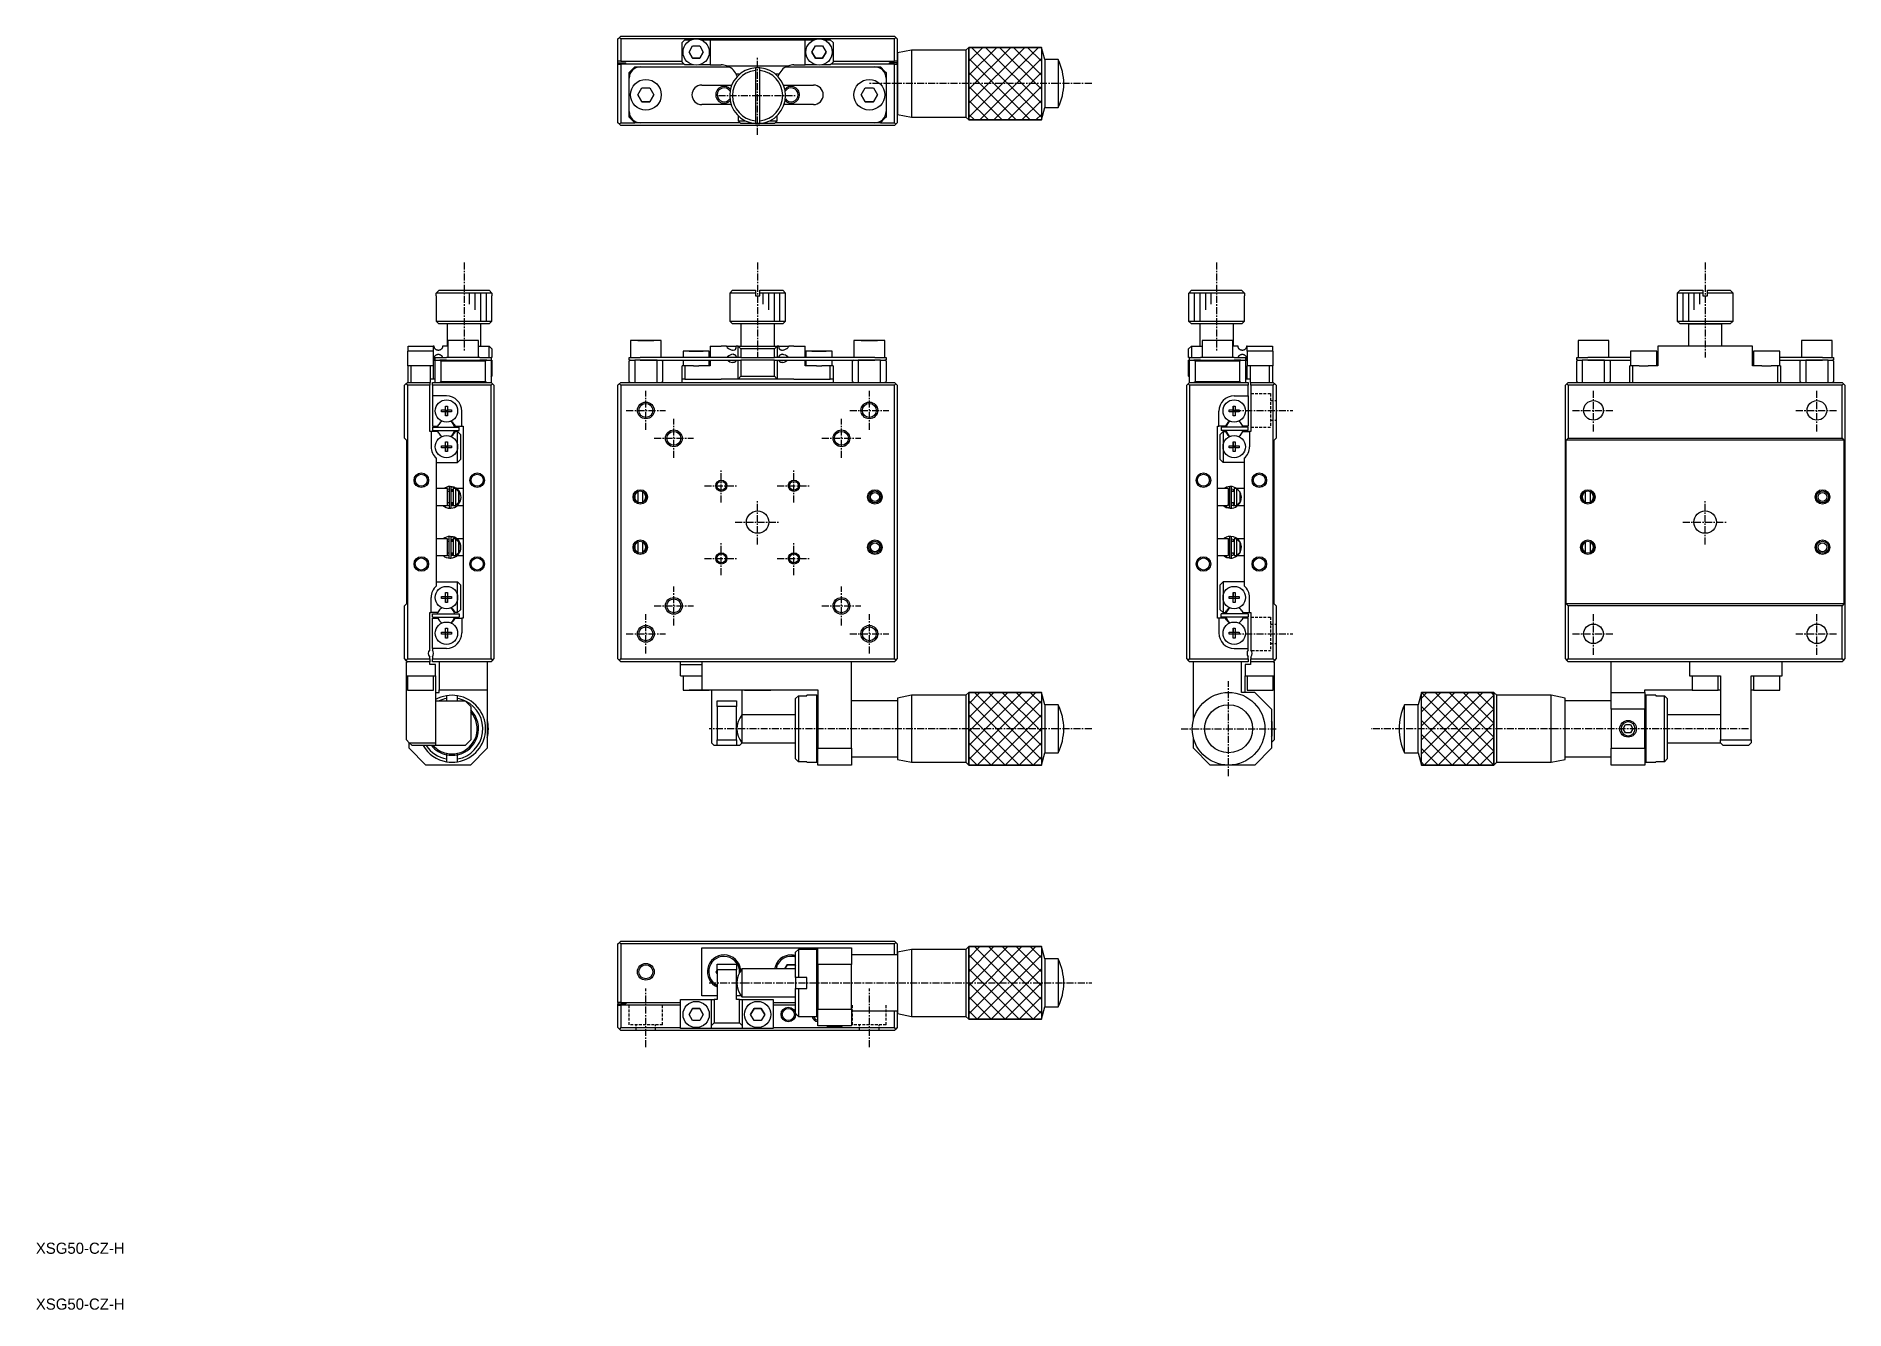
# Model space of a CAD drawing. Extents: x 10 to 334, y 10 to 238.
import ezdxf

# ---------------------------------------------------------------- set-up
doc = ezdxf.new("R2010")
doc.units = 0
doc.linetypes.add('CENTER', pattern=[2, 1.25, -0.25, 0.25, -0.25])
doc.linetypes.add('DASHED', pattern=[0.75, 0.5, -0.25])
doc.layers.get('0').update_dxf_attribs({"linetype": 'CONTINUOUS'})
doc.layers.add('CENTER', color=1, linetype='CENTER')
doc.styles.get("Standard").update_dxf_attribs({"font": 'FG教科書体NT-M'})

msp = doc.modelspace()

# ---------------------------------------------------------------- texts
at = {"color": 7, "linetype": 'CONTINUOUS'}
for p in [(10, 20), (10, 10)]:
    msp.add_text('XSG50-CZ-H', height=2, dxfattribs=at).set_placement(p)

# ---------------------------------------------------------------- linework, layer by layer
at = {"color": 7, "linetype": 'CONTINUOUS'}
for p, q in [((114.194926, 237.5), (114.444926, 237.75)), ((114.194926, 233.5), (114.194926, 237.5)), ((114.444926, 237.75), (114.694926, 238)), ((114.444926, 237.75), (114.694926, 237.5)), ((114.694926, 238), (163.694926, 238)), ((128.194926, 237.5), (114.694926, 237.5)), ((114.694926, 237.5), (114.694926, 233.5)), ((125.694926, 236.85), (126.194926, 237.35)), ((125.694926, 233.35), (125.694926, 236.85)), ((126.194926, 237.35), (127.36879, 237.35)), ((150.194926, 237.5), (128.194926, 237.5)), ((129.021062, 237.35), (130.694926, 237.35)), ((130.694926, 237.35), (130.694926, 232.85)), ((130.694926, 237.35), (147.694926, 237.35)), ((147.694926, 232.85), (147.694926, 237.35)), ((147.694926, 237.35), (149.36879, 237.35)), ((163.694926, 237.5), (150.194926, 237.5)), ((151.021062, 237.35), (152.194926, 237.35)), ((152.194926, 237.35), (152.694926, 236.85)), ((152.694926, 236.85), (152.694926, 233.35)), ((163.694926, 238), (163.944926, 237.75)), ((163.694926, 237.5), (163.944926, 237.75)), ((163.694926, 233.5), (163.694926, 237.5)), ((163.944926, 237.75), (164.194926, 237.5)), ((164.194926, 237.5), (164.194926, 233.5)), ((114.694926, 233.5), (114.194926, 233.5)), ((114.194926, 233.25), (114.194926, 233.5)), ((114.194926, 233.25), (115.594926, 233.25)), ((114.194926, 233), (114.194926, 233.25)), ((114.694926, 233.5), (125.694926, 233.5)), ((115.594926, 233), (115.594926, 233.25)), ((126.194926, 232.85), (125.694926, 233.35)), ((126.924755, 235.15), (127.559841, 236.25)), ((127.559841, 234.05), (126.924755, 235.15)), ((126.924755, 235.15), (127.559841, 234.05)), ((127.559841, 236.25), (128.830011, 236.25)), ((128.830011, 234.05), (127.559841, 234.05)), ((127.559841, 234.05), (128.830011, 234.05)), ((128.830011, 236.25), (129.465097, 235.15)), ((129.465097, 235.15), (128.830011, 234.05)), ((128.830011, 234.05), (129.465097, 235.15)), ((148.924755, 235.15), (149.559841, 236.25)), ((149.559841, 234.05), (148.924755, 235.15)), ((148.924755, 235.15), (149.559841, 234.05)), ((149.559841, 236.25), (150.830011, 236.25)), ((150.830011, 234.05), (149.559841, 234.05)), ((149.559841, 234.05), (150.830011, 234.05)), ((150.830011, 236.25), (151.465097, 235.15)), ((151.465097, 235.15), (150.830011, 234.05)), ((150.830011, 234.05), (151.465097, 235.15)), ((152.694926, 233.35), (152.194926, 232.85)), ((152.694926, 233.5), (163.694926, 233.5)), ((164.194926, 233.25), (162.794926, 233.25)), ((162.794926, 233), (162.794926, 233.25)), ((164.194926, 233.5), (163.694926, 233.5)), ((164.244926, 234.5), (164.194926, 234.5)), ((164.194926, 233.5), (164.194926, 233.25)), ((164.194926, 233), (164.194926, 233.25)), ((166.744925, 235.499996), (164.244926, 234.999997)), ((164.244926, 234.999997), (164.244926, 231.468246)), ((164.244926, 234.999997), (164.244926, 224.000003)), ((166.744925, 235.499996), (166.744925, 223.500004)), ((176.49493, 235.499996), (166.744925, 235.499996)), ((176.994932, 235.999999), (176.49493, 235.499996)), ((176.49493, 235.499996), (176.49493, 223.500004)), ((176.994932, 235.999999), (189.994933, 235.999999)), ((176.994932, 223.000001), (176.994932, 235.999999)), ((190.584421, 233.8), (189.994933, 235.999999)), ((189.994933, 235.999999), (189.994933, 223.000001)), ((190.584421, 233.8), (190.584421, 225.2)), ((192.994932, 233.8), (190.584421, 233.8)), ((192.994932, 233.8), (192.994932, 225.2)), ((114.194926, 222.5), (114.194926, 233)), ((114.194926, 233), (114.694926, 233)), ((114.694926, 233), (114.694926, 222.5)), ((126.044926, 233), (114.694926, 233)), ((116.194926, 231.5), (116.394926, 231.7)), ((116.194926, 230.5), (116.194926, 231.5)), ((116.194926, 224.5), (116.194926, 230.5)), ((117.194926, 232.5), (116.394926, 231.7)), ((116.394926, 231.7), (116.394926, 231.37178)), ((117.194926, 232.5), (118.194926, 232.5)), ((118.194926, 232.5), (134.100773, 232.5)), ((127.712743, 232.85), (126.194926, 232.85)), ((130.694926, 232.85), (128.677109, 232.85)), ((130.694926, 232.85), (132.694926, 232.85)), ((133.631676, 232.7), (144.758176, 232.7)), ((136.004707, 231.2), (135.374012, 231.2)), ((138.794926, 232.333974), (138.794926, 231.832187)), ((138.794926, 231.832187), (138.794926, 222.867813)), ((139.594926, 231.832187), (139.594926, 232.333974)), ((139.594926, 222.867813), (139.594926, 231.832187)), ((143.01584, 231.2), (142.385145, 231.2)), ((144.289021, 232.5), (160.194926, 232.5)), ((145.694926, 232.85), (147.694926, 232.85)), ((149.712743, 232.85), (147.694926, 232.85)), ((152.194926, 232.85), (150.677109, 232.85)), ((163.694926, 233), (152.344926, 233)), ((160.194926, 232.5), (161.194926, 232.5)), ((161.994926, 231.7), (161.194926, 232.5)), ((161.994926, 231.37178), (161.994926, 231.7)), ((161.994926, 231.7), (162.194926, 231.5)), ((162.194926, 231.5), (162.194926, 230.5)), ((162.194926, 230.5), (162.194926, 224.5)), ((163.694926, 222.5), (163.694926, 233)), ((163.694926, 233), (164.194926, 233)), ((164.194926, 233), (164.194926, 222.5)), ((117.75155, 227.5), (118.473238, 228.75)), ((118.473238, 226.25), (117.75155, 227.5)), ((117.75155, 227.5), (118.473238, 226.25)), ((118.473238, 228.75), (119.916614, 228.75)), ((119.916614, 228.75), (120.638302, 227.5)), ((120.638302, 227.5), (119.916614, 226.25)), ((119.916614, 226.25), (120.638302, 227.5)), ((129.194926, 229.25), (134.569994, 229.25)), ((143.819858, 229.25), (149.194926, 229.25)), ((157.75155, 227.5), (158.473238, 228.75)), ((158.473238, 226.25), (157.75155, 227.5)), ((157.75155, 227.5), (158.473238, 226.25)), ((158.473238, 228.75), (159.916614, 228.75)), ((159.916614, 228.75), (160.638302, 227.5)), ((160.638302, 227.5), (159.916614, 226.25)), ((159.916614, 226.25), (160.638302, 227.5)), ((116.194926, 223.5), (116.194926, 224.5)), ((116.394926, 223.3), (116.194926, 223.5)), ((116.394926, 223.62822), (116.394926, 223.3)), ((119.916614, 226.25), (118.473238, 226.25)), ((118.473238, 226.25), (119.916614, 226.25)), ((134.457838, 225.75), (129.194926, 225.75)), ((135.694926, 223.779286), (135.694926, 222.85)), ((142.694926, 222.85), (142.694926, 223.779286)), ((149.194926, 225.75), (143.932014, 225.75)), ((159.916614, 226.25), (158.473238, 226.25)), ((158.473238, 226.25), (159.916614, 226.25)), ((161.994926, 223.3), (161.994926, 223.62822)), ((162.194926, 223.5), (161.994926, 223.3)), ((162.194926, 224.5), (162.194926, 223.5)), ((164.194926, 224.5), (164.244926, 224.5)), ((164.244926, 224.000003), (166.744925, 223.500004)), ((166.744925, 223.500004), (176.49493, 223.500004)), ((176.49493, 223.500004), (176.994932, 223.000001)), ((189.994933, 223.000001), (190.584421, 225.2)), ((190.584421, 225.2), (192.994932, 225.2)), ((114.444926, 222.25), (114.194926, 222.5)), ((114.694926, 222.5), (114.444926, 222.25)), ((114.444926, 222.25), (114.694926, 222)), ((114.694926, 222.5), (117.194926, 222.5)), ((163.694926, 222), (114.694926, 222)), ((116.394926, 223.3), (117.194926, 222.5)), ((118.194926, 222.5), (117.194926, 222.5)), ((136.044926, 222.5), (118.194926, 222.5)), ((135.694926, 222.85), (137.015477, 222.85)), ((136.194926, 222.35), (135.694926, 222.85)), ((139.194926, 222.35), (136.194926, 222.35)), ((138.794926, 222.867813), (138.794926, 222.366026)), ((142.194926, 222.35), (139.194926, 222.35)), ((139.594926, 222.366026), (139.594926, 222.867813)), ((141.374376, 222.85), (142.694926, 222.85)), ((142.694926, 222.85), (142.194926, 222.35)), ((160.194926, 222.5), (142.344926, 222.5)), ((161.194926, 222.5), (160.194926, 222.5)), ((161.194926, 222.5), (161.994926, 223.3)), ((161.194926, 222.5), (163.694926, 222.5)), ((163.944926, 222.25), (163.694926, 222.5)), ((163.694926, 222), (163.944926, 222.25)), ((164.194926, 222.5), (163.944926, 222.25)), ((189.994933, 223.000001), (176.994932, 223.000001)), ((81.65, 191.5), (81.666026, 191.5)), ((81.65, 191.5), (81.65, 187)), ((81.666026, 192), (82.167813, 192.5)), ((81.666026, 191.5), (81.666026, 192)), ((91.633974, 192), (81.666026, 192)), ((82.167813, 192.5), (91.132187, 192.5)), ((91.132187, 192.5), (91.633974, 192)), ((91.633974, 192), (91.633974, 191.5)), ((91.633974, 191.5), (91.65, 191.5)), ((91.65, 187), (91.65, 191.5)), ((134.694926, 192.5), (134.194926, 192)), ((138.794926, 192), (134.194926, 192)), ((134.194926, 192), (134.194926, 187)), ((134.694926, 192.5), (138.794926, 192.5)), ((134.694926, 192.5), (138.794926, 192.5)), ((138.794926, 192.5), (138.794926, 192)), ((138.794926, 192), (138.794926, 191.5)), ((138.794926, 191.5), (139.594926, 191.5)), ((138.794926, 191.5), (139.594926, 191.5)), ((139.594926, 192.5), (143.694926, 192.5)), ((139.594926, 192.5), (143.694926, 192.5)), ((139.594926, 192), (139.594926, 192.5)), ((144.194926, 192), (139.594926, 192)), ((139.594926, 191.5), (139.594926, 192)), ((144.194926, 192), (143.694926, 192.5)), ((144.194926, 187), (144.194926, 192)), ((216.35, 191.5), (216.366026, 191.5)), ((216.35, 191.5), (216.35, 187)), ((216.366026, 192), (216.867813, 192.5)), ((226.333974, 192), (216.366026, 192)), ((216.366026, 191.5), (216.366026, 192)), ((216.867813, 192.5), (225.832187, 192.5)), ((225.832187, 192.5), (226.333974, 192)), ((226.333974, 192), (226.333974, 191.5)), ((226.333974, 191.5), (226.35, 191.5)), ((226.35, 187), (226.35, 191.5)), ((304.305074, 192.5), (303.805074, 192)), ((308.405074, 192), (303.805074, 192)), ((303.805074, 192), (303.805074, 187)), ((304.305074, 192.5), (308.405074, 192.5)), ((308.405074, 192.5), (308.405074, 192)), ((308.405074, 192), (308.405074, 191.5)), ((308.405074, 191.5), (309.205074, 191.5)), ((309.205074, 192.5), (313.305074, 192.5)), ((309.205074, 192), (309.205074, 192.5)), ((313.805074, 192), (309.205074, 192)), ((309.205074, 191.5), (309.205074, 192)), ((313.805074, 192), (313.305074, 192.5)), ((313.805074, 187), (313.805074, 192)), ((81.65, 187), (91.65, 187)), ((81.65, 187), (82.15, 186.5)), ((91.15, 186.5), (82.15, 186.5)), ((83.65, 186.5), (83.65, 182.5)), ((89.65, 182.5), (89.65, 186.5)), ((91.15, 186.5), (91.65, 187)), ((134.194926, 187), (139.194926, 187)), ((134.194926, 187), (134.694926, 186.5)), ((139.194926, 186.5), (134.694926, 186.5)), ((136.194926, 186.5), (136.194926, 182.5)), ((139.194926, 187), (144.194926, 187)), ((143.694926, 186.5), (139.194926, 186.5)), ((142.194926, 182.5), (142.194926, 186.5)), ((143.694926, 186.5), (144.194926, 187)), ((216.35, 187), (226.35, 187)), ((216.35, 187), (216.85, 186.5)), ((225.85, 186.5), (216.85, 186.5)), ((218.35, 186.5), (218.35, 182.5)), ((224.35, 182.5), (224.35, 186.5)), ((225.85, 186.5), (226.35, 187)), ((303.805074, 187), (313.805074, 187)), ((303.805074, 187), (304.305074, 186.5)), ((305.805074, 186.5), (304.305074, 186.5)), ((313.305074, 186.5), (304.305074, 186.5)), ((308.805074, 186.5), (305.805074, 186.5)), ((305.805074, 186.5), (311.805074, 186.5)), ((305.805074, 186.5), (305.805074, 182.5)), ((311.805074, 186.5), (308.805074, 186.5)), ((313.305074, 186.5), (311.805074, 186.5)), ((311.805074, 182.5), (311.805074, 186.5)), ((313.305074, 186.5), (313.805074, 187)), ((81.2, 181.6), (76.5, 181.6)), ((76.5, 181.6), (76.5, 179)), ((76.65, 182.5), (81.15, 182.5)), ((76.65, 181.6), (76.65, 182.5)), ((81.15, 182.5), (81.15, 181.6)), ((81.3, 182.5), (81.15, 182.5)), ((81.2, 179), (81.2, 181.6)), ((81.300104, 182.487609), (81.3, 182.5)), ((81.300413, 182.475229), (81.300104, 182.487609)), ((81.300922, 182.462906), (81.300413, 182.475229)), ((81.301625, 182.450687), (81.300922, 182.462906)), ((81.302516, 182.438617), (81.301625, 182.450687)), ((81.30394, 182.423249), (81.302516, 182.438617)), ((81.305653, 182.408135), (81.30394, 182.423249)), ((81.307635, 182.393304), (81.305653, 182.408135)), ((81.309865, 182.378788), (81.307635, 182.393304)), ((81.312322, 182.364617), (81.309865, 182.378788)), ((81.314986, 182.350822), (81.312322, 182.364617)), ((81.321191, 182.322914), (81.314986, 182.350822)), ((81.328155, 182.296292), (81.321191, 182.322914)), ((81.335805, 182.270881), (81.328155, 182.296292)), ((81.344066, 182.246601), (81.335805, 182.270881)), ((81.352863, 182.223377), (81.344066, 182.246601)), ((81.362122, 182.20113), (81.352863, 182.223377)), ((81.381822, 182.159322), (81.362122, 182.20113)), ((81.403222, 182.120262), (81.381822, 182.159322)), ((81.426199, 182.08362), (81.403222, 182.120262)), ((81.457046, 182.040714), (81.426199, 182.08362)), ((81.490251, 182.000753), (81.457046, 182.040714)), ((81.525757, 181.963617), (81.490251, 182.000753)), ((81.563506, 181.929191), (81.525757, 181.963617)), ((81.602361, 181.898227), (81.563506, 181.929191)), ((81.643395, 181.869769), (81.602361, 181.898227)), ((81.686562, 181.843933), (81.643395, 181.869769)), ((81.731822, 181.820837), (81.686562, 181.843933)), ((81.781667, 181.799643), (81.731822, 181.820837)), ((81.833841, 181.781823), (81.781667, 181.799643)), ((81.888225, 181.767655), (81.833841, 181.781823)), ((81.929283, 181.759779), (81.888225, 181.767655)), ((81.971488, 181.754121), (81.929283, 181.759779)), ((82.014733, 181.75083), (81.971488, 181.754121)), ((82.058912, 181.750053), (82.014733, 181.75083)), ((82.103914, 181.751942), (82.058912, 181.750053)), ((82.149707, 181.756659), (82.103914, 181.751942)), ((82.196089, 181.764366), (82.149707, 181.756659)), ((82.230211, 181.771975), (82.196089, 181.764366)), ((82.264531, 181.781342), (82.230211, 181.771975)), ((82.298926, 181.792517), (82.264531, 181.781342)), ((82.333271, 181.805552), (82.298926, 181.792517)), ((82.365356, 181.819536), (82.333271, 181.805552)), ((82.397312, 181.835301), (82.365356, 181.819536)), ((82.428987, 181.852847), (82.397312, 181.835301)), ((82.460226, 181.872173), (82.428987, 181.852847)), ((82.490876, 181.893279), (82.460226, 181.872173)), ((82.520783, 181.916165), (82.490876, 181.893279)), ((82.547582, 181.938853), (82.520783, 181.916165)), ((82.573654, 181.963139), (82.547582, 181.938853)), ((82.598857, 181.98895), (82.573654, 181.963139)), ((82.623049, 182.016213), (82.598857, 181.98895)), ((82.646085, 182.044855), (82.623049, 182.016213)), ((82.667825, 182.074803), (82.646085, 182.044855)), ((82.683137, 182.097963), (82.667825, 182.074803)), ((82.697677, 182.121837), (82.683137, 182.097963)), ((82.711394, 182.146369), (82.697677, 182.121837)), ((82.724235, 182.171507), (82.711394, 182.146369)), ((82.735859, 182.196531), (82.724235, 182.171507)), ((82.746608, 182.222095), (82.735859, 182.196531)), ((82.756442, 182.248135), (82.746608, 182.222095)), ((82.765326, 182.274591), (82.756442, 182.248135)), ((82.773458, 182.302253), (82.765326, 182.274591)), ((82.780546, 182.33031), (82.773458, 182.302253)), ((82.786563, 182.358683), (82.780546, 182.33031)), ((82.791483, 182.387295), (82.786563, 182.358683)), ((82.795197, 182.415283), (82.791483, 182.387295)), ((82.79786, 182.443447), (82.795197, 182.415283)), ((82.799464, 182.471711), (82.79786, 182.443447)), ((82.8, 182.5), (82.799464, 182.471711)), ((83.75, 182.5), (82.8, 182.5)), ((89.25, 183.5), (83.75, 183.5)), ((83.75, 183.5), (83.75, 180.5)), ((89.25, 180.5), (89.25, 183.5)), ((89.25, 182.5), (91.15, 182.5)), ((91.15, 180.5), (91.15, 182.5)), ((91.65, 182), (91.15, 182.5)), ((91.65, 182), (91.65, 180.5)), ((121.944926, 183.5), (116.444926, 183.5)), ((119.194926, 183.5), (116.444926, 183.5)), ((116.444926, 183.5), (116.444926, 180.5)), ((117.75155, 183.5), (118.473238, 183.5)), ((118.473238, 183.5), (117.75155, 183.5)), ((118.473238, 183.5), (119.916614, 183.5)), ((119.916614, 183.5), (118.473238, 183.5)), ((121.944926, 183.5), (119.194926, 183.5)), ((119.916614, 183.5), (120.638302, 183.5)), ((120.638302, 183.5), (119.916614, 183.5)), ((121.944926, 180.5), (121.944926, 183.5)), ((128.194926, 181.6), (125.844926, 181.6)), ((130.544926, 181.6), (125.844926, 181.6)), ((125.844926, 181.6), (125.844926, 180.5)), ((126.924755, 181.6), (127.559841, 181.6)), ((127.559841, 181.6), (126.924755, 181.6)), ((127.559841, 181.6), (128.830011, 181.6)), ((128.830011, 181.6), (127.559841, 181.6)), ((130.544926, 181.6), (128.194926, 181.6)), ((128.830011, 181.6), (129.465097, 181.6)), ((129.465097, 181.6), (128.830011, 181.6)), ((130.544926, 180.5), (130.544926, 181.6)), ((130.694926, 182.5), (130.694926, 180.5)), ((130.694926, 182.5), (132.694926, 182.5)), ((133.631676, 182.5), (132.694926, 182.5)), ((133.631676, 182.5), (135.374012, 182.5)), ((133.636606, 182.450687), (133.631676, 182.5)), ((133.676096, 182.350822), (133.636606, 182.450687)), ((133.756348, 182.246601), (133.676096, 182.350822)), ((134.837286, 181.75), (134.711951, 181.759779)), ((134.846054, 181.750053), (134.837286, 181.75)), ((134.971377, 181.764366), (134.846054, 181.750053)), ((135.082288, 181.805552), (134.971377, 181.764366)), ((135.173746, 181.872173), (135.082288, 181.805552)), ((135.247391, 181.963139), (135.173746, 181.872173)), ((135.303212, 182.074803), (135.247391, 181.963139)), ((135.694926, 182.5), (135.374012, 182.5)), ((135.694926, 180.5), (135.694926, 182.5)), ((136.194926, 182), (135.694926, 182.5)), ((135.694926, 182.5), (137.944926, 182.5)), ((136.194926, 182), (136.194926, 180.5)), ((142.194926, 182), (136.194926, 182)), ((137.944926, 182.5), (140.444926, 182.5)), ((140.444926, 182.5), (142.694926, 182.5)), ((142.694926, 182.5), (142.194926, 182)), ((142.194926, 180.5), (142.194926, 182)), ((142.694926, 182.5), (142.694926, 180.5)), ((143.01584, 182.5), (142.694926, 182.5)), ((143.01584, 182.5), (144.758176, 182.5)), ((143.016237, 182.465709), (143.01584, 182.5)), ((143.017427, 182.431464), (143.016237, 182.465709)), ((143.019407, 182.397397), (143.017427, 182.431464)), ((143.022176, 182.363642), (143.019407, 182.397397)), ((143.025499, 182.33227), (143.022176, 182.363642)), ((143.029524, 182.301245), (143.025499, 182.33227)), ((143.034247, 182.270671), (143.029524, 182.301245)), ((143.039661, 182.24065), (143.034247, 182.270671)), ((143.045557, 182.212192), (143.039661, 182.24065)), ((143.052107, 182.184303), (143.045557, 182.212192)), ((143.059302, 182.157063), (143.052107, 182.184303)), ((143.067133, 182.130548), (143.059302, 182.157063)), ((143.07747, 182.099458), (143.067133, 182.130548)), ((143.088749, 182.06949), (143.07747, 182.099458)), ((143.100942, 182.040743), (143.088749, 182.06949)), ((143.114019, 182.013316), (143.100942, 182.040743)), ((143.12744, 181.988195), (143.114019, 182.013316)), ((143.14168, 181.964311), (143.12744, 181.988195)), ((143.156703, 181.941712), (143.14168, 181.964311)), ((143.172475, 181.920445), (143.156703, 181.941712)), ((143.189417, 181.900023), (143.172475, 181.920445)), ((143.207132, 181.880974), (143.189417, 181.900023)), ((143.225576, 181.86331), (143.207132, 181.880974)), ((143.244705, 181.847045), (143.225576, 181.86331)), ((143.270549, 181.827969), (143.244705, 181.847045)), ((143.297485, 181.811141), (143.270549, 181.827969)), ((143.325414, 181.796527), (143.297485, 181.811141)), ((143.36077, 181.781617), (143.325414, 181.796527)), ((143.397526, 181.769745), (143.36077, 181.781617)), ((143.435532, 181.760781), (143.397526, 181.769745)), ((143.474638, 181.754591), (143.435532, 181.760781)), ((143.514695, 181.751044), (143.474638, 181.754591)), ((143.552527, 181.75), (143.514695, 181.751044)), ((143.601146, 181.751569), (143.552527, 181.75)), ((143.743055, 181.771476), (143.601146, 181.751569)), ((144.677618, 182.297867), (144.592748, 182.20619)), ((144.732355, 182.386628), (144.677618, 182.297867)), ((144.758176, 182.5), (144.732355, 182.386628)), ((145.694926, 182.5), (144.758176, 182.5)), ((145.694926, 182.5), (147.694926, 182.5)), ((147.694926, 180.5), (147.694926, 182.5)), ((150.194926, 181.6), (147.844926, 181.6)), ((152.544926, 181.6), (147.844926, 181.6)), ((147.844926, 181.6), (147.844926, 180.5)), ((148.924755, 181.6), (149.559841, 181.6)), ((149.559841, 181.6), (148.924755, 181.6)), ((149.559841, 181.6), (150.830011, 181.6)), ((150.830011, 181.6), (149.559841, 181.6)), ((152.544926, 181.6), (150.194926, 181.6)), ((150.830011, 181.6), (151.465097, 181.6)), ((151.465097, 181.6), (150.830011, 181.6)), ((152.544926, 180.5), (152.544926, 181.6)), ((161.944926, 183.5), (156.444926, 183.5)), ((159.194926, 183.5), (156.444926, 183.5)), ((156.444926, 183.5), (156.444926, 180.5)), ((157.75155, 183.5), (158.473238, 183.5)), ((158.473238, 183.5), (157.75155, 183.5)), ((158.473238, 183.5), (159.916614, 183.5)), ((159.916614, 183.5), (158.473238, 183.5)), ((161.944926, 183.5), (159.194926, 183.5)), ((159.916614, 183.5), (160.638302, 183.5)), ((160.638302, 183.5), (159.916614, 183.5)), ((161.944926, 180.5), (161.944926, 183.5)), ((216.85, 182.5), (216.35, 182)), ((216.35, 180.5), (216.35, 182)), ((216.85, 182.5), (216.85, 180.5)), ((216.85, 182.5), (218.75, 182.5)), ((224.25, 183.5), (218.75, 183.5)), ((218.75, 183.5), (218.75, 180.5)), ((224.25, 180.5), (224.25, 183.5)), ((225.2, 182.5), (224.25, 182.5)), ((225.20079, 182.465709), (225.2, 182.5)), ((225.203148, 182.431464), (225.20079, 182.465709)), ((225.207057, 182.397397), (225.203148, 182.431464)), ((225.2125, 182.363642), (225.207057, 182.397397)), ((225.219014, 182.332199), (225.2125, 182.363642)), ((225.226851, 182.301122), (225.219014, 182.332199)), ((225.235971, 182.270517), (225.226851, 182.301122)), ((225.246142, 182.240994), (225.235971, 182.270517)), ((225.257486, 182.212033), (225.246142, 182.240994)), ((225.269724, 182.184212), (225.257486, 182.212033)), ((225.283017, 182.157025), (225.269724, 182.184212)), ((225.29731, 182.130548), (225.283017, 182.157025)), ((225.306512, 182.114743), (225.29731, 182.130548)), ((225.316061, 182.099224), (225.306512, 182.114743)), ((225.336012, 182.069282), (225.316061, 182.099224)), ((225.357191, 182.040568), (225.336012, 182.069282)), ((225.379055, 182.013666), (225.357191, 182.040568)), ((225.401914, 181.988041), (225.379055, 182.013666)), ((225.425222, 181.964176), (225.401914, 181.988041)), ((225.449311, 181.9416), (225.425222, 181.964176)), ((225.473958, 181.920445), (225.449311, 181.9416)), ((225.500115, 181.899913), (225.473958, 181.920445)), ((225.526694, 181.880879), (225.500115, 181.899913)), ((225.553731, 181.863234), (225.526694, 181.880879)), ((225.580768, 181.847185), (225.553731, 181.863234)), ((225.608095, 181.832466), (225.580768, 181.847185)), ((225.635285, 181.819225), (225.608095, 181.832466)), ((225.662623, 181.807241), (225.635285, 181.819225)), ((225.689949, 181.796527), (225.662623, 181.807241)), ((225.724019, 181.784855), (225.689949, 181.796527)), ((225.758041, 181.774981), (225.724019, 181.784855)), ((225.802474, 181.764654), (225.758041, 181.774981)), ((225.846535, 181.757173), (225.802474, 181.764654)), ((225.890021, 181.752402), (225.846535, 181.757173)), ((225.921771, 181.750531), (225.890021, 181.752402)), ((225.953111, 181.750006), (225.921771, 181.750531)), ((225.981839, 181.750676), (225.953111, 181.750006)), ((226.010156, 181.752416), (225.981839, 181.750676)), ((226.046956, 181.756293), (226.010156, 181.752416)), ((226.082968, 181.761881), (226.046956, 181.756293)), ((226.118137, 181.76909), (226.082968, 181.761881)), ((226.168338, 181.782484), (226.118137, 181.76909)), ((226.216612, 181.798988), (226.168338, 181.782484)), ((226.262158, 181.818048), (226.216612, 181.798988)), ((226.305771, 181.839753), (226.262158, 181.818048)), ((226.347259, 181.863851), (226.305771, 181.839753)), ((226.385878, 181.889664), (226.347259, 181.863851)), ((226.422519, 181.917568), (226.385878, 181.889664)), ((226.457323, 181.94762), (226.422519, 181.917568)), ((226.489895, 181.979408), (226.457323, 181.94762)), ((226.520663, 182.013335), (226.489895, 181.979408)), ((226.549253, 182.049002), (226.520663, 182.013335)), ((226.576045, 182.087001), (226.549253, 182.049002)), ((226.60088, 182.127367), (226.576045, 182.087001)), ((226.621513, 182.165978), (226.60088, 182.127367)), ((226.634241, 182.192882), (226.621513, 182.165978)), ((226.646226, 182.221116), (226.634241, 182.192882)), ((226.657397, 182.250823), (226.646226, 182.221116)), ((226.665088, 182.273837), (226.657397, 182.250823)), ((226.672248, 182.297867), (226.665088, 182.273837)), ((226.676693, 182.31448), (226.672248, 182.297867)), ((226.680866, 182.331674), (226.676693, 182.31448)), ((226.684732, 182.349438), (226.680866, 182.331674)), ((226.688249, 182.36776), (226.684732, 182.349438)), ((226.691382, 182.386628), (226.688249, 182.36776)), ((226.69409, 182.406031), (226.691382, 182.386628)), ((226.69542, 182.417282), (226.69409, 182.406031)), ((226.696595, 182.428746), (226.69542, 182.417282)), ((226.697607, 182.440388), (226.696595, 182.428746)), ((226.698451, 182.45217), (226.697607, 182.440388)), ((226.699119, 182.464059), (226.698451, 182.45217)), ((226.699604, 182.476017), (226.699119, 182.464059)), ((226.6999, 182.488009), (226.699604, 182.476017)), ((226.7, 182.5), (226.6999, 182.488009)), ((226.85, 182.5), (226.7, 182.5)), ((231.5, 181.6), (226.8, 181.6)), ((226.8, 181.6), (226.8, 179)), ((226.85, 182.5), (231.35, 182.5)), ((226.85, 181.6), (226.85, 182.5)), ((231.35, 182.5), (231.35, 181.6)), ((231.5, 179), (231.5, 181.6)), ((291.555074, 183.5), (286.055074, 183.5)), ((286.055074, 183.5), (286.055074, 180.5)), ((291.555074, 180.5), (291.555074, 183.5)), ((300.155074, 181.6), (295.455074, 181.6)), ((295.455074, 181.6), (295.455074, 179)), ((300.155074, 179), (300.155074, 181.6)), ((307.555074, 182.5), (300.305074, 182.5)), ((300.305074, 182.5), (300.305074, 179)), ((310.055074, 182.5), (307.555074, 182.5)), ((317.305074, 182.5), (310.055074, 182.5)), ((317.305074, 179), (317.305074, 182.5)), ((322.155074, 181.6), (317.455074, 181.6)), ((317.455074, 181.6), (317.455074, 179)), ((322.155074, 179), (322.155074, 181.6)), ((331.555074, 183.5), (326.055074, 183.5)), ((326.055074, 183.5), (326.055074, 180.5)), ((331.555074, 180.5), (331.555074, 183.5)), ((76.5, 179), (76.65, 179)), ((76.65, 176), (76.65, 179)), ((77.15, 179), (76.65, 179)), ((77.15, 179), (77.15, 176)), ((80.65, 179), (77.15, 179)), ((80.65, 176.6), (80.65, 179)), ((81.15, 179), (80.65, 179)), ((81.15, 179), (81.2, 179)), ((81.15, 179), (81.15, 176.6)), ((81.300004, 180.302242), (81.300109, 180.3127)), ((81.300045, 180.291789), (81.300004, 180.302242)), ((81.300239, 180.281085), (81.300045, 180.291789)), ((81.300109, 180.3127), (81.300357, 180.323134)), ((81.300585, 180.270409), (81.300239, 180.281085)), ((81.300357, 180.323134), (81.300749, 180.333513)), ((81.301079, 180.259792), (81.300585, 180.270409)), ((81.300749, 180.333513), (81.301301, 180.344149)), ((81.301718, 180.249264), (81.301079, 180.259792)), ((81.301301, 180.344149), (81.301999, 180.354708)), ((81.302758, 180.235743), (81.301718, 180.249264)), ((81.301999, 180.354708), (81.302837, 180.365167)), ((81.304025, 180.222403), (81.302758, 180.235743)), ((81.302837, 180.365167), (81.30381, 180.375499)), ((81.30381, 180.375499), (81.305248, 180.388565)), ((81.305506, 180.209288), (81.304025, 180.222403)), ((81.305248, 180.388565), (81.306889, 180.401416)), ((81.307649, 180.193166), (81.305506, 180.209288)), ((81.306889, 180.401416), (81.30872, 180.41403)), ((81.310089, 180.177404), (81.307649, 180.193166)), ((81.30872, 180.41403), (81.310725, 180.426384)), ((81.312804, 180.162015), (81.310089, 180.177404)), ((81.310725, 180.426384), (81.313739, 180.442897)), ((81.315771, 180.147013), (81.312804, 180.162015)), ((81.313739, 180.442897), (81.317038, 180.458956)), ((81.318965, 180.13241), (81.315771, 180.147013)), ((81.317038, 180.458956), (81.320596, 180.474556)), ((81.322362, 180.118221), (81.318965, 180.13241)), ((81.320596, 180.474556), (81.327893, 180.502702)), ((81.33019, 180.089303), (81.322362, 180.118221)), ((81.327893, 180.502702), (81.335936, 180.52952)), ((81.3388, 180.061799), (81.33019, 180.089303)), ((81.335936, 180.52952), (81.34466, 180.555102)), ((81.348119, 180.035602), (81.3388, 180.061799)), ((81.34466, 180.555102), (81.353998, 180.579544)), ((81.358069, 180.010604), (81.348119, 180.035602)), ((81.353998, 180.579544), (81.363886, 180.602937)), ((81.368574, 179.986696), (81.358069, 180.010604)), ((81.363886, 180.602937), (81.374256, 180.625377)), ((81.391431, 179.941047), (81.368574, 179.986696)), ((81.374256, 180.625377), (81.400802, 180.675782)), ((81.416377, 179.898595), (81.391431, 179.941047)), ((81.400802, 180.675782), (81.429969, 180.722476)), ((81.443297, 179.859014), (81.416377, 179.898595)), ((81.429969, 180.722476), (81.461661, 180.765704)), ((81.472076, 179.821979), (81.443297, 179.859014)), ((81.461661, 180.765704), (81.495782, 180.805712)), ((81.499672, 179.790453), (81.472076, 179.821979)), ((81.495782, 180.805712), (81.532235, 180.842745)), ((81.5, 180), (81.5, 180.5)), ((81.5, 180.5), (83.5, 180.5)), ((81.5, 176), (81.5, 180)), ((81.5, 180), (82.3, 180)), ((81.532235, 180.842745), (81.570924, 180.877049)), ((81.570924, 180.877049), (81.617206, 180.912534)), ((81.617206, 180.912534), (81.66646, 180.94452)), ((81.66646, 180.94452), (81.718618, 180.972819)), ((81.718618, 180.972819), (81.760688, 180.991954)), ((81.760688, 180.991954), (81.804503, 181.008687)), ((81.804503, 181.008687), (81.849989, 181.022841)), ((81.849989, 181.022841), (81.89707, 181.034243)), ((81.89707, 181.034243), (81.94242, 181.042236)), ((81.94242, 181.042236), (81.989227, 181.047515)), ((81.989227, 181.047515), (82.0373, 181.049872)), ((82.0373, 181.049872), (82.086448, 181.049101)), ((82.086448, 181.049101), (82.13648, 181.044994)), ((82.13648, 181.044994), (82.187207, 181.037343)), ((82.187207, 181.037343), (82.22722, 181.028759)), ((82.22722, 181.028759), (82.267494, 181.01777)), ((82.267494, 181.01777), (82.307839, 181.004286)), ((82.5, 179.8), (82.3, 180)), ((82.3, 180), (82.62822, 180)), ((82.62822, 180), (82.3, 180)), ((82.307839, 181.004286), (82.338852, 180.992142)), ((82.338852, 180.992142), (82.369778, 180.978405)), ((82.369778, 180.978405), (82.400497, 180.963059)), ((82.400497, 180.963059), (82.430886, 180.946085)), ((82.430886, 180.946085), (82.455118, 180.93117)), ((82.455118, 180.93117), (82.479051, 180.91515)), ((82.479051, 180.91515), (82.502605, 180.898035)), ((82.5, 179.8), (82.5, 176.2)), ((90.5, 179.8), (82.5, 179.8)), ((82.502605, 180.898035), (82.525702, 180.879834)), ((82.525702, 180.879834), (82.54891, 180.859985)), ((82.54891, 180.859985), (82.571539, 180.83897)), ((82.571539, 180.83897), (82.593495, 180.816825)), ((82.593495, 180.816825), (82.614685, 180.79359)), ((82.614685, 180.79359), (82.634545, 180.769895)), ((83.5, 180), (82.62822, 180)), ((82.634545, 180.769895), (82.653582, 180.745173)), ((82.653582, 180.745173), (82.671711, 180.719487)), ((82.671711, 180.719487), (82.688849, 180.692902)), ((82.688849, 180.692902), (82.705509, 180.664419)), ((82.705509, 180.664419), (82.72101, 180.635011)), ((82.72101, 180.635011), (82.735276, 180.604777)), ((82.735276, 180.604777), (82.74823, 180.573817)), ((82.74823, 180.573817), (82.757256, 180.549576)), ((82.757256, 180.549576), (82.765468, 180.524953)), ((82.765468, 180.524953), (82.772842, 180.5)), ((89.5, 180.5), (83.5, 180.5)), ((83.5, 180), (89.5, 180)), ((89.5, 180.5), (91.5, 180.5)), ((90.37178, 180), (89.5, 180)), ((90.37178, 180), (90.7, 180)), ((90.7, 180), (90.37178, 180)), ((90.7, 180), (90.5, 179.8)), ((90.5, 176.2), (90.5, 179.8)), ((90.7, 180), (91.5, 180)), ((91.5, 180.5), (91.5, 180)), ((91.65, 180.5), (91.5, 180.5)), ((91.5, 180), (91.5, 176)), ((91.5, 180), (91.65, 180)), ((91.65, 180), (91.65, 177.1)), ((116.194926, 180), (116.194926, 180.5)), ((116.194926, 180.5), (118.194926, 180.5)), ((116.394926, 180), (116.194926, 179.8)), ((116.394926, 180), (116.194926, 180)), ((116.194926, 176.2), (116.194926, 179.8)), ((116.394926, 180), (117.194926, 180)), ((117.194926, 180), (117.194926, 176)), ((118.194926, 180), (117.194926, 180)), ((118.194926, 180), (117.194926, 180)), ((136.044926, 180.5), (118.194926, 180.5)), ((121.194926, 180), (118.194926, 180)), ((118.194926, 180), (121.194926, 180)), ((121.194926, 176), (121.194926, 180)), ((121.194926, 180), (136.044926, 180)), ((122.194926, 179.8), (121.994926, 180)), ((122.194926, 179.8), (122.194926, 176.2)), ((125.694926, 176.6), (125.694926, 179)), ((126.194926, 179), (125.694926, 179)), ((125.844926, 180), (125.844926, 179)), ((126.194926, 179), (126.194926, 176.6)), ((127.712743, 179), (126.194926, 179)), ((127.712743, 179), (128.194926, 179)), ((128.194926, 179), (128.677109, 179)), ((130.694926, 179), (128.677109, 179)), ((130.544926, 179), (130.544926, 180)), ((130.694926, 180), (130.694926, 179)), ((133.71061, 180.500031), (133.782241, 180.579544)), ((134.837225, 179.55), (134.720263, 179.558584)), ((134.837199, 181.05), (134.872402, 181.049101)), ((134.869595, 179.550744), (134.837225, 179.55)), ((134.90432, 179.55333), (134.869595, 179.550744)), ((134.872402, 181.049101), (134.918797, 181.044994)), ((134.938352, 179.557859), (134.90432, 179.55333)), ((134.918797, 181.044994), (134.963724, 181.037343)), ((134.971596, 179.564419), (134.938352, 179.557859)), ((134.963724, 181.037343), (134.997729, 181.028759)), ((135.003957, 179.573098), (134.971596, 179.564419)), ((134.997729, 181.028759), (135.030768, 181.01777)), ((135.031781, 179.582625), (135.003957, 179.573098)), ((135.030768, 181.01777), (135.062719, 181.004286)), ((135.058897, 179.593981), (135.031781, 179.582625)), ((135.085225, 179.607198), (135.058897, 179.593981)), ((135.062719, 181.004286), (135.086521, 180.992142)), ((135.110687, 179.622312), (135.085225, 179.607198)), ((135.086521, 180.992142), (135.109628, 180.978405)), ((135.109628, 180.978405), (135.131978, 180.963059)), ((135.135205, 179.639354), (135.110687, 179.622312)), ((135.131978, 180.963059), (135.153513, 180.946085)), ((135.158699, 179.65836), (135.135205, 179.639354)), ((135.153513, 180.946085), (135.170279, 180.93117)), ((135.179386, 179.677644), (135.158699, 179.65836)), ((135.170279, 180.93117), (135.186495, 180.91515)), ((135.199222, 179.698718), (135.179386, 179.677644)), ((135.186495, 180.91515), (135.202132, 180.898035)), ((135.218151, 179.721536), (135.199222, 179.698718)), ((135.202132, 180.898035), (135.217159, 180.879834)), ((135.217159, 180.879834), (135.231953, 180.859985)), ((135.236114, 179.746056), (135.218151, 179.721536)), ((135.231953, 180.859985), (135.246093, 180.83897)), ((135.253055, 179.772231), (135.236114, 179.746056)), ((135.246093, 180.83897), (135.259548, 180.816825)), ((135.268916, 179.80002), (135.253055, 179.772231)), ((135.259548, 180.816825), (135.272291, 180.79359)), ((135.280348, 179.82243), (135.268916, 179.80002)), ((135.272291, 180.79359), (135.284018, 180.769895)), ((135.291159, 179.845791), (135.280348, 179.82243)), ((135.284018, 180.769895), (135.295066, 180.745173)), ((135.301332, 179.870049), (135.291159, 179.845791)), ((135.295066, 180.745173), (135.305416, 180.719487)), ((135.310849, 179.89515), (135.301332, 179.870049)), ((135.305416, 180.719487), (135.315048, 180.692902)), ((135.319449, 179.920284), (135.310849, 179.89515)), ((135.315048, 180.692902), (135.324269, 180.664419)), ((135.327437, 179.946183), (135.319449, 179.920284)), ((135.324269, 180.664419), (135.332726, 180.635011)), ((135.334802, 179.972778), (135.327437, 179.946183)), ((135.332726, 180.635011), (135.340405, 180.604777)), ((135.341532, 180), (135.334802, 179.972778)), ((135.340405, 180.604777), (135.347291, 180.573817)), ((135.347291, 180.573817), (135.352042, 180.549576)), ((135.352042, 180.549576), (135.35633, 180.524953)), ((135.35633, 180.524953), (135.360153, 180.5)), ((135.694926, 176.6), (135.694926, 180)), ((136.194926, 180.5), (136.044926, 180.5)), ((136.044926, 180), (136.194926, 180)), ((136.194926, 180.5), (142.194926, 180.5)), ((136.194926, 180), (136.194926, 177.1)), ((142.194926, 180), (136.194926, 180)), ((142.344926, 180.5), (142.194926, 180.5)), ((142.194926, 177.1), (142.194926, 180)), ((142.194926, 180), (142.344926, 180)), ((160.194926, 180.5), (142.344926, 180.5)), ((142.344926, 180), (157.194926, 180)), ((142.694926, 180), (142.694926, 176.6)), ((143.029699, 180.5), (143.03403, 180.528027)), ((143.03403, 180.528027), (143.038952, 180.555646)), ((143.038952, 180.555646), (143.044459, 180.582783)), ((143.044459, 180.582783), (143.050547, 180.609364)), ((143.056387, 179.96772), (143.04832, 180)), ((143.050547, 180.609364), (143.057434, 180.636158)), ((143.065338, 179.936374), (143.056387, 179.96772)), ((143.057434, 180.636158), (143.064945, 180.662319)), ((143.064945, 180.662319), (143.073068, 180.687781)), ((143.075378, 179.905445), (143.065338, 179.936374)), ((143.073068, 180.687781), (143.081792, 180.712478)), ((143.086338, 179.875598), (143.075378, 179.905445)), ((143.081792, 180.712478), (143.090829, 180.735677)), ((143.098192, 179.846931), (143.086338, 179.875598)), ((143.090829, 180.735677), (143.100435, 180.758134)), ((143.110914, 179.819541), (143.098192, 179.846931)), ((143.100435, 180.758134), (143.110595, 180.779805)), ((143.110595, 180.779805), (143.121294, 180.800649)), ((143.123985, 179.794403), (143.110914, 179.819541)), ((143.121294, 180.800649), (143.136807, 180.827814)), ((143.13786, 179.770465), (143.123985, 179.794403)), ((143.136807, 180.827814), (143.153313, 180.853405)), ((143.152506, 179.747778), (143.13786, 179.770465)), ((143.167888, 179.726389), (143.152506, 179.747778)), ((143.153313, 180.853405), (143.170764, 180.87736)), ((143.18442, 179.70581), (143.167888, 179.726389)), ((143.170764, 180.87736), (143.189973, 180.900589)), ((143.201714, 179.686571), (143.18442, 179.70581)), ((143.189973, 180.900589), (143.210206, 180.922064)), ((143.219728, 179.668687), (143.201714, 179.686571)), ((143.210206, 180.922064), (143.231398, 180.941779)), ((143.238419, 179.652173), (143.219728, 179.668687)), ((143.231398, 180.941779), (143.253483, 180.959731)), ((143.26369, 179.632734), (143.238419, 179.652173)), ((143.253483, 180.959731), (143.276395, 180.975916)), ((143.290044, 179.615504), (143.26369, 179.632734)), ((143.276395, 180.975916), (143.300069, 180.99033)), ((143.317386, 179.600454), (143.290044, 179.615504)), ((143.300069, 180.99033), (143.326049, 181.00377)), ((143.344395, 179.588057), (143.317386, 179.600454)), ((143.326049, 181.00377), (143.35287, 181.015376)), ((143.37224, 179.577521), (143.344395, 179.588057)), ((143.35287, 181.015376), (143.380459, 181.025196)), ((143.400846, 179.568791), (143.37224, 179.577521)), ((143.380459, 181.025196), (143.408742, 181.033279)), ((143.430136, 179.561812), (143.400846, 179.568791)), ((143.408742, 181.033279), (143.448623, 181.041663)), ((143.469245, 179.555235), (143.430136, 179.561812)), ((143.448623, 181.041663), (143.489684, 181.047083)), ((143.509402, 179.551346), (143.469245, 179.555235)), ((143.489684, 181.047083), (143.531763, 181.049696)), ((143.550466, 179.550003), (143.509402, 179.551346)), ((143.531763, 181.049696), (143.552606, 181.05)), ((143.552516, 179.55), (143.550466, 179.550003)), ((143.594806, 179.551194), (143.552516, 179.55)), ((143.552606, 181.05), (143.663293, 181.042275)), ((143.732651, 179.569346), (143.594806, 179.551194)), ((144.60063, 180.586138), (144.67104, 180.51069)), ((144.67104, 180.51069), (144.679194, 180.500094)), ((147.694926, 179), (147.694926, 180)), ((149.712743, 179), (147.694926, 179)), ((147.844926, 180), (147.844926, 179)), ((149.712743, 179), (150.194926, 179)), ((150.194926, 179), (150.677109, 179)), ((152.194926, 179), (150.677109, 179)), ((152.194926, 176.6), (152.194926, 179)), ((152.694926, 179), (152.194926, 179)), ((152.544926, 179), (152.544926, 180)), ((152.694926, 179), (152.694926, 176.6)), ((156.394926, 180), (156.194926, 179.8)), ((156.194926, 176.2), (156.194926, 179.8)), ((157.194926, 180), (157.194926, 176)), ((160.194926, 180), (157.194926, 180)), ((157.194926, 180), (160.194926, 180)), ((160.194926, 180.5), (162.194926, 180.5)), ((161.194926, 180), (160.194926, 180)), ((161.194926, 180), (160.194926, 180)), ((161.194926, 176), (161.194926, 180)), ((161.194926, 180), (161.994926, 180)), ((162.194926, 179.8), (161.994926, 180)), ((162.194926, 180), (161.994926, 180)), ((162.194926, 180.5), (162.194926, 180)), ((162.194926, 179.8), (162.194926, 176.2)), ((216.5, 180.5), (216.35, 180.5)), ((216.35, 177.1), (216.35, 180)), ((216.35, 180), (216.5, 180)), ((216.5, 180), (216.5, 180.5)), ((216.5, 180.5), (218.5, 180.5)), ((216.5, 176), (216.5, 180)), ((216.5, 180), (217.3, 180)), ((217.5, 179.8), (217.3, 180)), ((217.3, 180), (217.62822, 180)), ((217.62822, 180), (217.3, 180)), ((217.5, 179.8), (217.5, 176.2)), ((225.5, 179.8), (217.5, 179.8)), ((218.5, 180), (217.62822, 180)), ((224.5, 180.5), (218.5, 180.5)), ((218.5, 180), (224.5, 180)), ((224.5, 180.5), (226.5, 180.5)), ((225.37178, 180), (224.5, 180)), ((225.227158, 180.5), (225.235495, 180.527993)), ((225.235495, 180.527993), (225.244888, 180.555567)), ((225.244888, 180.555567), (225.255298, 180.582646)), ((225.255298, 180.582646), (225.266904, 180.609644)), ((225.266904, 180.609644), (225.279499, 180.636048)), ((225.279499, 180.636048), (225.293279, 180.662237)), ((225.293279, 180.662237), (225.308003, 180.687735)), ((225.308003, 180.687735), (225.323612, 180.712478)), ((225.323612, 180.712478), (225.339505, 180.735653)), ((225.339505, 180.735653), (225.356147, 180.75808)), ((225.356147, 180.75808), (225.373479, 180.779712)), ((225.37178, 180), (225.7, 180)), ((225.7, 180), (225.37178, 180)), ((225.373479, 180.779712), (225.391729, 180.800832)), ((225.391729, 180.800832), (225.410598, 180.8211)), ((225.410598, 180.8211), (225.430312, 180.840762)), ((225.430312, 180.840762), (225.450568, 180.859523)), ((225.450568, 180.859523), (225.471298, 180.87736)), ((225.471298, 180.87736), (225.493102, 180.894763)), ((225.493102, 180.894763), (225.515309, 180.911183)), ((225.7, 180), (225.5, 179.8)), ((225.5, 176.2), (225.5, 179.8)), ((225.515309, 180.911183), (225.545876, 180.931807)), ((225.545876, 180.931807), (225.576978, 180.950655)), ((225.576978, 180.950655), (225.608462, 180.967721)), ((225.608462, 180.967721), (225.632589, 180.979522)), ((225.632589, 180.979522), (225.656837, 180.99033)), ((225.656837, 180.99033), (225.69072, 181.003756)), ((225.69072, 181.003756), (225.724668, 181.015349)), ((225.7, 180), (226.5, 180)), ((225.724668, 181.015349), (225.758551, 181.025153)), ((225.758551, 181.025153), (225.792848, 181.03335)), ((225.792848, 181.03335), (225.826925, 181.039833)), ((225.826925, 181.039833), (225.86117, 181.044721)), ((225.86117, 181.044721), (225.895052, 181.047984)), ((225.895052, 181.047984), (225.928636, 181.049696)), ((225.928636, 181.049696), (225.972279, 181.049669)), ((225.972279, 181.049669), (226.015215, 181.047159)), ((226.015215, 181.047159), (226.057152, 181.042306)), ((226.057152, 181.042306), (226.098603, 181.035131)), ((226.098603, 181.035131), (226.138913, 181.025818)), ((226.138913, 181.025818), (226.178554, 181.014327)), ((226.178554, 181.014327), (226.216957, 181.000881)), ((226.216957, 181.000881), (226.254227, 180.985526)), ((226.254227, 180.985526), (226.299826, 180.963417)), ((226.299826, 180.963417), (226.34352, 180.93847)), ((226.34352, 180.93847), (226.385088, 180.9109)), ((226.385088, 180.9109), (226.425076, 180.880349)), ((226.425076, 180.880349), (226.46287, 180.847234)), ((226.46287, 180.847234), (226.498959, 180.811026)), ((226.498959, 180.811026), (226.532774, 180.772096)), ((226.5, 180.5), (226.5, 180)), ((226.5, 180), (226.5, 176)), ((226.507972, 179.798831), (226.500187, 179.7903)), ((226.53976, 179.836661), (226.507972, 179.798831)), ((226.532774, 180.772096), (226.564433, 180.730084)), ((226.569311, 179.876971), (226.53976, 179.836661)), ((226.564433, 180.730084), (226.583077, 180.702136)), ((226.584395, 179.899946), (226.569311, 179.876971)), ((226.583077, 180.702136), (226.600821, 180.672739)), ((226.598844, 179.923833), (226.584395, 179.899946)), ((226.616853, 179.956748), (226.598844, 179.923833)), ((226.600821, 180.672739), (226.617572, 180.64183)), ((226.633682, 179.991626), (226.616853, 179.956748)), ((226.617572, 180.64183), (226.633341, 180.609104)), ((226.633341, 180.609104), (226.640765, 180.592137)), ((226.649222, 180.028727), (226.633682, 179.991626)), ((226.640765, 180.592137), (226.647902, 180.574651)), ((226.647902, 180.574651), (226.657042, 180.550193)), ((226.656338, 180.047833), (226.649222, 180.028727)), ((226.663096, 180.06763), (226.656338, 180.047833)), ((226.657042, 180.550193), (226.665588, 180.524585)), ((226.669462, 180.088166), (226.663096, 180.06763)), ((226.665588, 180.524585), (226.673467, 180.497726)), ((226.674202, 180.104979), (226.669462, 180.088166)), ((226.673467, 180.497726), (226.677194, 180.483545)), ((226.678667, 180.122387), (226.674202, 180.104979)), ((226.677194, 180.483545), (226.680716, 180.468979)), ((226.68282, 180.140383), (226.678667, 180.122387)), ((226.680716, 180.468979), (226.684015, 180.45402)), ((226.686622, 180.158964), (226.68282, 180.140383)), ((226.684015, 180.45402), (226.686662, 180.440808)), ((226.690032, 180.178126), (226.686622, 180.158964)), ((226.686662, 180.440808), (226.689122, 180.427251)), ((226.689122, 180.427251), (226.691377, 180.41337)), ((226.693013, 180.197864), (226.690032, 180.178126)), ((226.691377, 180.41337), (226.693408, 180.39919)), ((226.694639, 180.210507), (226.693013, 180.197864)), ((226.693408, 180.39919), (226.695197, 180.384734)), ((226.696072, 180.223411), (226.694639, 180.210507)), ((226.695197, 180.384734), (226.696724, 180.370024)), ((226.6973, 180.236533), (226.696072, 180.223411)), ((226.696724, 180.370024), (226.697689, 180.358819)), ((226.698312, 180.249828), (226.6973, 180.236533)), ((226.697689, 180.358819), (226.698495, 180.347477)), ((226.699096, 180.263254), (226.698312, 180.249828)), ((226.698495, 180.347477), (226.699133, 180.336029)), ((226.69964, 180.276766), (226.699096, 180.263254)), ((226.699133, 180.336029), (226.699599, 180.324511)), ((226.699599, 180.324511), (226.699893, 180.3126)), ((226.699914, 180.288682), (226.69964, 180.276766)), ((226.699893, 180.3126), (226.699998, 180.300642)), ((226.699998, 180.300642), (226.699914, 180.288682)), ((226.8, 179), (226.85, 179)), ((226.85, 176.6), (226.85, 179)), ((227.35, 179), (226.85, 179)), ((227.35, 179), (227.35, 176.6)), ((230.85, 179), (227.35, 179)), ((230.85, 176), (230.85, 179)), ((231.35, 179), (230.85, 179)), ((231.35, 179), (231.5, 179)), ((231.35, 179), (231.35, 176)), ((285.805074, 180), (285.805074, 180.5)), ((285.805074, 180.5), (287.805074, 180.5)), ((286.005074, 180), (285.805074, 179.8)), ((286.005074, 180), (285.805074, 180)), ((285.805074, 176.2), (285.805074, 179.8)), ((286.005074, 180), (286.805074, 180)), ((286.805074, 180), (286.805074, 176)), ((287.805074, 180), (286.805074, 180)), ((287.805074, 180), (286.805074, 180)), ((295.455074, 180.5), (287.805074, 180.5)), ((290.805074, 180), (287.805074, 180)), ((287.805074, 180), (290.805074, 180)), ((290.805074, 176), (290.805074, 180)), ((290.805074, 180), (295.455074, 180)), ((291.805074, 179.8), (291.605074, 180)), ((291.805074, 179.8), (291.805074, 176.2)), ((295.305074, 176), (295.305074, 179)), ((295.805074, 179), (295.305074, 179)), ((295.805074, 179), (295.805074, 176)), ((296.978938, 179), (295.805074, 179)), ((296.978938, 179), (298.63121, 179)), ((300.305074, 179), (298.63121, 179)), ((300.305074, 180.5), (300.155074, 180.5)), ((300.155074, 180), (300.305074, 180)), ((317.455074, 180.5), (317.305074, 180.5)), ((317.305074, 180), (317.455074, 180)), ((318.978938, 179), (317.305074, 179)), ((318.978938, 179), (320.63121, 179)), ((321.805074, 179), (320.63121, 179)), ((321.805074, 176), (321.805074, 179)), ((322.305074, 179), (321.805074, 179)), ((329.805074, 180.5), (322.155074, 180.5)), ((322.155074, 180), (326.805074, 180)), ((322.305074, 179), (322.305074, 176)), ((326.005074, 180), (325.805074, 179.8)), ((325.805074, 176.2), (325.805074, 179.8)), ((326.805074, 180), (326.805074, 176)), ((329.805074, 180), (326.805074, 180)), ((326.805074, 180), (329.805074, 180)), ((329.805074, 180.5), (331.805074, 180.5)), ((330.805074, 180), (329.805074, 180)), ((330.805074, 180), (329.805074, 180)), ((330.805074, 176), (330.805074, 180)), ((330.805074, 180), (331.605074, 180)), ((331.805074, 179.8), (331.605074, 180)), ((331.805074, 180), (331.605074, 180)), ((331.805074, 180.5), (331.805074, 180)), ((331.805074, 179.8), (331.805074, 176.2)), ((76.25, 175.75), (76, 175.5)), ((76, 166), (76, 175.5)), ((76.25, 175.75), (76.5, 176)), ((76.5, 175.5), (76.25, 175.75)), ((76.5, 176), (80.5, 176)), ((76.5, 175.5), (76.5, 126.5)), ((80.5, 175.5), (76.5, 175.5)), ((80.5, 176), (80.65, 176)), ((80.5, 176), (80.5, 175.5)), ((80.5, 167.2), (80.5, 175.5)), ((80.65, 176), (80.65, 176.6)), ((81.15, 176.6), (80.65, 176.6)), ((81, 176), (91.5, 176)), ((81, 175.5), (81, 176)), ((81, 175.5), (81, 173.6)), ((91.5, 175.5), (81, 175.5)), ((81.5, 176.6), (81.15, 176.6)), ((82.3, 176), (82.5, 176.2)), ((82.5, 176.2), (90.5, 176.2)), ((90.5, 176.2), (90.7, 176)), ((91.5, 176.95), (91.65, 177.1)), ((91.5, 176), (91.75, 175.75)), ((91.75, 175.75), (91.5, 175.5)), ((91.5, 126.5), (91.5, 175.5)), ((91.75, 175.75), (92, 175.5)), ((92, 175.5), (92, 126.5)), ((114.444926, 175.75), (114.194926, 175.5)), ((114.194926, 126.5), (114.194926, 175.5)), ((114.694926, 176), (114.444926, 175.75)), ((114.444926, 175.75), (114.694926, 175.5)), ((114.694926, 176), (117.194926, 176)), ((114.694926, 175.5), (114.694926, 126.5)), ((163.694926, 175.5), (114.694926, 175.5)), ((116.194926, 176.2), (116.394926, 176)), ((117.194926, 176), (121.194926, 176)), ((117.194926, 176), (121.194926, 176)), ((121.194926, 176), (157.194926, 176)), ((121.994926, 176), (122.194926, 176.2)), ((126.194926, 176.6), (125.694926, 176.6)), ((125.694926, 176), (125.694926, 176.6)), ((126.194926, 176.6), (132.694926, 176.6)), ((135.694926, 176.6), (132.694926, 176.6)), ((135.694926, 176.6), (136.194926, 177.1)), ((142.694926, 176.6), (135.694926, 176.6)), ((136.194926, 177.1), (142.194926, 177.1)), ((142.194926, 177.1), (142.694926, 176.6)), ((145.694926, 176.6), (142.694926, 176.6)), ((145.694926, 176.6), (152.194926, 176.6)), ((152.694926, 176.6), (152.194926, 176.6)), ((152.694926, 176.6), (152.694926, 176)), ((156.194926, 176.2), (156.394926, 176)), ((157.194926, 176), (161.194926, 176)), ((157.194926, 176), (161.194926, 176)), ((161.194926, 176), (163.694926, 176)), ((161.994926, 176), (162.194926, 176.2)), ((163.944926, 175.75), (163.694926, 176)), ((163.694926, 175.5), (163.944926, 175.75)), ((163.694926, 126.5), (163.694926, 175.5)), ((164.194926, 175.5), (163.944926, 175.75)), ((164.194926, 175.5), (164.194926, 126.5)), ((216, 175.5), (216.25, 175.75)), ((216, 126.5), (216, 175.5)), ((216.25, 175.75), (216.5, 176)), ((216.5, 175.5), (216.25, 175.75)), ((216.35, 177.1), (216.5, 176.95)), ((216.5, 176), (227, 176)), ((216.5, 175.5), (216.5, 126.5)), ((227, 175.5), (216.5, 175.5)), ((217.3, 176), (217.5, 176.2)), ((217.5, 176.2), (225.5, 176.2)), ((225.5, 176.2), (225.7, 176)), ((226.85, 176.6), (226.5, 176.6)), ((227.35, 176.6), (226.85, 176.6)), ((227, 176), (227, 175.5)), ((227, 173.6), (227, 175.5)), ((227.35, 176.6), (227.35, 176)), ((227.35, 176), (227.5, 176)), ((227.5, 175.5), (227.5, 176)), ((227.5, 176), (231.5, 176)), ((231.5, 175.5), (227.5, 175.5)), ((227.5, 175.5), (227.5, 167.2)), ((231.5, 176), (231.75, 175.75)), ((231.75, 175.75), (231.5, 175.5)), ((231.5, 126.5), (231.5, 175.5)), ((232, 175.5), (231.75, 175.75)), ((232, 175.5), (232, 166)), ((284.055074, 175.75), (283.805074, 175.5)), ((283.805074, 126.5), (283.805074, 175.5)), ((284.305074, 176), (284.055074, 175.75)), ((284.305074, 175.5), (284.055074, 175.75)), ((284.305074, 176), (333.305074, 176)), ((284.305074, 175.5), (284.305074, 166)), ((333.305074, 175.5), (284.305074, 175.5)), ((285.805074, 176.2), (286.005074, 176)), ((291.605074, 176), (291.805074, 176.2)), ((325.805074, 176.2), (326.005074, 176)), ((331.605074, 176), (331.805074, 176.2)), ((333.555074, 175.75), (333.305074, 176)), ((333.555074, 175.75), (333.305074, 175.5)), ((333.305074, 166), (333.305074, 175.5)), ((333.805074, 175.5), (333.555074, 175.75)), ((333.805074, 175.5), (333.805074, 126.5)), ((83.5, 173.6), (81, 173.6)), ((81, 173.6), (81, 168.2)), ((83.32, 171.786361), (83.68, 171.786361)), ((83.32, 171.08), (83.32, 171.786361)), ((83.68, 171.786361), (83.68, 171.08)), ((83.68, 171.786361), (83.68, 171.08)), ((224.32, 171.786361), (224.68, 171.786361)), ((224.32, 171.08), (224.32, 171.786361)), ((224.32, 171.786361), (224.32, 171.08)), ((224.5, 173.6), (227, 173.6)), ((224.68, 171.786361), (224.68, 171.08)), ((227, 173.6), (227, 168.2)), ((81.955588, 168.2), (82.125185, 168.49375)), ((82.613639, 171.08), (83.32, 171.08)), ((82.613639, 170.72), (82.613639, 171.08)), ((83.32, 170.72), (82.613639, 170.72)), ((83.330372, 171.069628), (83.32, 171.08)), ((83.330372, 170.730372), (83.32, 170.72)), ((83.32, 170.013639), (83.32, 170.72)), ((83.68, 170.013639), (83.32, 170.013639)), ((83.330372, 170.730372), (83.330372, 171.069628)), ((83.330372, 171.069628), (83.669628, 171.069628)), ((83.669628, 170.730372), (83.330372, 170.730372)), ((83.669628, 171.069628), (83.68, 171.08)), ((83.669628, 171.069628), (83.669628, 170.730372)), ((83.669628, 170.730372), (83.68, 170.72)), ((83.68, 171.08), (84.386361, 171.08)), ((83.68, 170.72), (83.68, 170.013639)), ((84.386361, 170.72), (83.68, 170.72)), ((83.68, 170.013639), (83.68, 170.72)), ((84.386361, 171.08), (84.386361, 170.72)), ((84.874815, 168.49375), (85.044412, 168.2)), ((86.25, 168.2), (86.25, 170.85)), ((221.75, 168.2), (221.75, 170.85)), ((223.125185, 168.49375), (222.955588, 168.2)), ((223.613639, 170.72), (223.613639, 171.08)), ((223.613639, 171.08), (224.32, 171.08)), ((224.32, 170.72), (223.613639, 170.72)), ((224.330372, 171.069628), (224.32, 171.08)), ((224.330372, 170.730372), (224.32, 170.72)), ((224.32, 170.013639), (224.32, 170.72)), ((224.32, 170.013639), (224.32, 170.72)), ((224.68, 170.013639), (224.32, 170.013639)), ((224.330372, 171.069628), (224.669628, 171.069628)), ((224.330372, 170.730372), (224.330372, 171.069628)), ((224.669628, 170.730372), (224.330372, 170.730372)), ((224.669628, 171.069628), (224.68, 171.08)), ((224.669628, 171.069628), (224.669628, 170.730372)), ((224.669628, 170.730372), (224.68, 170.72)), ((224.68, 171.08), (225.386361, 171.08)), ((224.68, 170.72), (224.68, 170.013639)), ((225.386361, 170.72), (224.68, 170.72)), ((225.386361, 171.08), (225.386361, 170.72)), ((226.044412, 168.2), (225.874815, 168.49375)), ((76, 166), (76.35, 165.65)), ((76.35, 165.65), (76.35, 136.35)), ((80.75, 167.2), (80.5, 167.2)), ((80.75, 167.2), (80.75, 164.5)), ((81.955588, 167.2), (80.75, 167.2)), ((81, 168.2), (81.955588, 168.2)), ((81, 168), (81, 167.4)), ((81, 168), (85.8, 168)), ((81, 167.4), (85.8, 167.4)), ((82.125185, 166.90625), (81.955588, 167.2)), ((83.32, 165.386361), (83.68, 165.386361)), ((83.32, 164.68), (83.32, 165.386361)), ((83.68, 165.386361), (83.68, 164.68)), ((83.68, 165.386361), (83.68, 164.68)), ((85.044412, 167.2), (84.874815, 166.90625)), ((85.044412, 168.2), (86.25, 168.2)), ((85.5, 167.2), (85.044412, 167.2)), ((85.5, 164.5), (85.5, 167.2)), ((85.5, 167.2), (86, 166.7)), ((85.8, 167.4), (85.8, 168)), ((86, 166.7), (86, 162.2)), ((86.25, 168.2), (86.5, 168.2)), ((86.5, 168.2), (86.5, 136)), ((221.5, 136), (221.5, 168.2)), ((221.5, 168.2), (221.75, 168.2)), ((222.955588, 168.2), (221.75, 168.2)), ((222, 166.7), (222.5, 167.2)), ((222, 162.2), (222, 166.7)), ((222.2, 168), (222.2, 167.4)), ((227, 168), (222.2, 168)), ((227, 167.4), (222.2, 167.4)), ((222.5, 167.2), (222.5, 164.5)), ((222.5, 167.2), (222.955588, 167.2)), ((222.955588, 167.2), (223.125185, 166.90625)), ((224.32, 165.386361), (224.68, 165.386361)), ((224.32, 164.68), (224.32, 165.386361)), ((224.32, 165.386361), (224.32, 164.68)), ((224.68, 165.386361), (224.68, 164.68)), ((225.874815, 166.90625), (226.044412, 167.2)), ((227, 168.2), (226.044412, 168.2)), ((226.044412, 167.2), (227.25, 167.2)), ((227, 167.4), (227, 168)), ((227.25, 167.2), (227.25, 164.5)), ((227.5, 167.2), (227.25, 167.2)), ((231.65, 165.65), (232, 166)), ((231.65, 136.35), (231.65, 165.65)), ((283.955074, 165.65), (284.305074, 166)), ((283.955074, 136.35), (283.955074, 165.65)), ((333.655074, 165.65), (283.955074, 165.65)), ((284.305074, 166), (333.305074, 166)), ((333.305074, 166), (333.655074, 165.65)), ((333.655074, 165.65), (333.655074, 136.35)), ((81.7, 139.579062), (81.7, 162.420938)), ((82.613639, 164.68), (83.32, 164.68)), ((82.613639, 164.32), (82.613639, 164.68)), ((83.32, 164.32), (82.613639, 164.32)), ((83.330372, 164.669628), (83.32, 164.68)), ((83.330372, 164.330372), (83.32, 164.32)), ((83.32, 163.613639), (83.32, 164.32)), ((83.68, 163.613639), (83.32, 163.613639)), ((83.330372, 164.330372), (83.330372, 164.669628)), ((83.330372, 164.669628), (83.669628, 164.669628)), ((83.669628, 164.330372), (83.330372, 164.330372)), ((83.669628, 164.669628), (83.68, 164.68)), ((83.669628, 164.669628), (83.669628, 164.330372)), ((83.669628, 164.330372), (83.68, 164.32)), ((83.68, 164.68), (84.386361, 164.68)), ((83.68, 164.32), (83.68, 163.613639)), ((84.386361, 164.32), (83.68, 164.32)), ((83.68, 163.613639), (83.68, 164.32)), ((84.386361, 164.68), (84.386361, 164.32)), ((85.5, 161.7), (85.5, 164.5)), ((86, 162.2), (85.5, 161.7)), ((222.5, 161.7), (222, 162.2)), ((222.5, 164.5), (222.5, 161.7)), ((223.613639, 164.32), (223.613639, 164.68)), ((223.613639, 164.68), (224.32, 164.68)), ((224.32, 164.32), (223.613639, 164.32)), ((224.330372, 164.669628), (224.32, 164.68)), ((224.330372, 164.330372), (224.32, 164.32)), ((224.32, 163.613639), (224.32, 164.32)), ((224.32, 163.613639), (224.32, 164.32)), ((224.68, 163.613639), (224.32, 163.613639)), ((224.330372, 164.669628), (224.669628, 164.669628)), ((224.330372, 164.330372), (224.330372, 164.669628)), ((224.669628, 164.330372), (224.330372, 164.330372)), ((224.669628, 164.669628), (224.68, 164.68)), ((224.669628, 164.669628), (224.669628, 164.330372)), ((224.669628, 164.330372), (224.68, 164.32)), ((224.68, 164.68), (225.386361, 164.68)), ((224.68, 164.32), (224.68, 163.613639)), ((225.386361, 164.32), (224.68, 164.32)), ((225.386361, 164.68), (225.386361, 164.32)), ((226.3, 162.420938), (226.3, 139.579062)), ((81.7, 161.7), (85.5, 161.7)), ((226.3, 161.7), (222.5, 161.7)), ((83.7, 157), (81.7, 157)), ((83.699848, 156.913813), (83.962862, 156.971892)), ((83.7, 156.5), (83.7, 157)), ((83.7, 154), (83.7, 157)), ((83.7, 154.5), (83.7, 156.5)), ((83.7, 154.5), (83.7, 156.5)), ((83.96289, 156.5), (83.7, 156.5)), ((83.96289, 157.183911), (83.96289, 153.683911)), ((84.877908, 157.246992), (84.190213, 157.382592)), ((84.362208, 157.215749), (84.36045, 157.214913)), ((84.393797, 157.229766), (84.362208, 157.215749)), ((84.36289, 153.683911), (84.36289, 157.183911)), ((84.36289, 156.5823), (84.363218, 156.596289)), ((84.7, 156.5), (84.36289, 156.5)), ((84.363218, 156.596289), (84.36426, 156.61102)), ((84.36426, 156.61102), (84.366014, 156.625683)), ((84.366014, 156.625683), (84.368476, 156.640241)), ((84.368476, 156.640241), (84.37164, 156.654661)), ((84.37164, 156.654661), (84.3755, 156.668909)), ((84.3755, 156.668909), (84.380046, 156.682952)), ((84.380046, 156.682952), (84.38527, 156.696757)), ((84.38527, 156.696757), (84.39116, 156.710291)), ((84.39116, 156.710291), (84.397702, 156.72352)), ((84.426035, 157.242185), (84.393797, 157.229766)), ((84.397702, 156.72352), (84.404883, 156.736415)), ((84.404883, 156.736415), (84.412686, 156.748943)), ((84.412686, 156.748943), (84.421096, 156.761074)), ((84.421096, 156.761074), (84.430092, 156.772778)), ((84.45884, 157.252977), (84.426035, 157.242185)), ((84.430092, 156.772778), (84.439656, 156.784025)), ((84.439656, 156.784025), (84.449765, 156.794788)), ((84.449765, 156.794788), (84.460397, 156.805039)), ((84.492134, 157.262116), (84.45884, 157.252977)), ((84.460397, 156.805039), (84.471528, 156.814751)), ((84.471528, 156.814751), (84.483131, 156.823899)), ((84.483131, 156.823899), (84.49518, 156.832458)), ((84.525835, 157.269579), (84.492134, 157.262116)), ((84.49518, 156.832458), (84.507646, 156.840406)), ((84.5, 156.835577), (84.5, 156.5)), ((84.507646, 156.840406), (84.5205, 156.84772)), ((84.5205, 156.84772), (84.533709, 156.85438)), ((84.559859, 157.275349), (84.525835, 157.269579)), ((84.533709, 156.85438), (84.547243, 156.860368)), ((84.547243, 156.860368), (84.561066, 156.865665)), ((84.594125, 157.279412), (84.559859, 157.275349)), ((84.561066, 156.865665), (84.575146, 156.870257)), ((84.575146, 156.870257), (84.589445, 156.874129)), ((84.589445, 156.874129), (84.603927, 156.87727)), ((84.628548, 157.281758), (84.594125, 157.279412)), ((84.603927, 156.87727), (84.618555, 156.879671)), ((84.618555, 156.879671), (84.633291, 156.881322)), ((84.663045, 157.282381), (84.628548, 157.281758)), ((84.633291, 156.881322), (84.648097, 156.88222)), ((84.648097, 156.88222), (84.662932, 156.88236)), ((84.662932, 156.88236), (84.677758, 156.881742)), ((84.69753, 157.28128), (84.663045, 157.282381)), ((84.677758, 156.881742), (84.692535, 156.880367)), ((84.692535, 156.880367), (84.700013, 156.87938)), ((84.73192, 157.278457), (84.69753, 157.28128)), ((84.7, 157), (84.7, 154)), ((85.2, 157), (84.7, 157)), ((84.766131, 157.273918), (84.73192, 157.278457)), ((84.800078, 157.267674), (84.766131, 157.273918)), ((84.83368, 157.25974), (84.800078, 157.267674)), ((84.866852, 157.250134), (84.83368, 157.25974)), ((84.860729, 157), (84.866996, 157.01394)), ((84.899513, 157.238881), (84.866852, 157.250134)), ((84.866996, 157.01394), (84.873169, 157.028053)), ((84.938774, 157.221917), (84.871991, 156.999997)), ((84.873169, 157.028053), (84.879212, 157.042253)), ((84.879212, 157.042253), (84.885088, 157.056457)), ((84.885088, 157.056457), (84.890763, 157.07058)), ((84.890763, 157.07058), (84.896202, 157.084537)), ((84.896202, 157.084537), (84.901374, 157.098247)), ((84.929903, 157.226727), (84.899513, 157.238881)), ((84.901374, 157.098247), (84.906248, 157.111626)), ((84.906248, 157.111626), (84.910794, 157.124595)), ((84.910794, 157.124595), (84.914986, 157.137078)), ((84.914986, 157.137078), (84.918798, 157.149)), ((84.918798, 157.149), (84.922208, 157.160289)), ((84.922208, 157.160289), (84.925196, 157.170878)), ((84.925196, 157.170878), (84.927743, 157.180706)), ((84.927743, 157.180706), (84.929835, 157.189712)), ((84.929835, 157.189712), (84.931459, 157.197843)), ((84.932679, 157.222833), (84.929903, 157.226727)), ((84.931459, 157.197843), (84.932605, 157.205051)), ((84.932605, 157.205051), (84.933267, 157.211294)), ((84.933125, 157.220738), (84.932679, 157.222833)), ((84.933441, 157.216533), (84.933125, 157.220738)), ((84.933267, 157.211294), (84.933441, 157.216533)), ((85.2, 156.945683), (85.2, 157)), ((85.2, 154.054317), (85.2, 156.945683)), ((85.2, 156.945683), (85.7, 156.416515)), ((85.321706, 157), (85.321418, 157)), ((85.32282, 157), (85.322609, 157)), ((86.5, 157), (85.322864, 157)), ((85.7, 156.416515), (85.7, 154.583485)), ((85.7, 154.583485), (85.7, 156.416515)), ((117.794926, 156.498389), (117.794926, 156.416515)), ((117.794926, 154.50219), (117.794926, 156.49781)), ((117.794926, 154.583485), (117.794926, 156.416515)), ((118.594926, 156.416515), (118.594926, 156.498389)), ((118.594926, 156.416515), (118.594926, 154.583485)), ((223.5, 157), (221.5, 157)), ((223.070339, 157.225791), (223.017409, 157.202189)), ((223.113731, 157.243665), (223.070097, 157.226727)), ((223.070097, 157.226727), (223.071429, 157.227009)), ((223.07392, 157.226494), (223.071429, 157.227009)), ((223.071429, 157.227009), (223.071736, 157.226277)), ((223.117299, 157.244902), (223.113731, 157.243665)), ((223.119113, 157.245522), (223.117299, 157.244902)), ((223.122328, 157.246608), (223.119113, 157.245522)), ((223.12394, 157.247146), (223.122328, 157.246608)), ((223.12561, 157.247699), (223.12394, 157.247146)), ((223.126895, 157.248121), (223.12561, 157.247699)), ((223.127917, 157.248454), (223.126895, 157.248121)), ((223.129055, 157.248823), (223.127917, 157.248454)), ((223.49992, 156.947618), (223.637108, 156.97191)), ((223.5, 154), (223.5, 157)), ((223.63711, 156.5), (223.5, 156.5)), ((223.500027, 156.835619), (223.63711, 156.5823)), ((223.63711, 157.183911), (223.63711, 153.683911)), ((223.815134, 157.382684), (223.714345, 157.379045)), ((224.03711, 153.683911), (224.03711, 157.183911)), ((224.5, 156.5), (224.03711, 156.5)), ((224.037112, 156.971592), (224.500053, 156.836034)), ((224.3, 156.913996), (224.3, 156.5)), ((224.5, 157), (224.5, 154)), ((225, 157), (224.5, 157)), ((225.516112, 156.423444), (224.995996, 157.000507)), ((225, 156.945683), (225, 157)), ((226.3, 157), (225, 157)), ((225, 156.945683), (225.5, 156.416515)), ((225, 154.054317), (225, 156.945683)), ((225.5, 156.416515), (225.5, 154.583485)), ((287.405074, 156.498389), (287.405074, 156.416515)), ((287.405074, 154.583485), (287.405074, 156.416515)), ((288.205074, 156.416515), (288.205074, 156.498389)), ((288.205074, 156.416515), (288.205074, 154.583485)), ((81.7, 154), (83.7, 154)), ((83.667064, 153.964463), (83.572179, 153.999865)), ((83.962887, 153.89623), (83.667064, 153.964463)), ((83.7, 154), (83.7, 154.5)), ((83.7, 154.5), (83.96289, 154.5)), ((84.184829, 153.485138), (84.285453, 153.488764)), ((84.36289, 154.5), (84.7, 154.5)), ((84.362966, 154.278832), (84.36289, 154.285522)), ((84.704946, 153.981114), (84.362891, 153.895912)), ((84.363656, 154.264076), (84.362966, 154.278832)), ((84.365059, 154.249369), (84.363656, 154.264076)), ((84.367174, 154.234745), (84.365059, 154.249369)), ((84.369995, 154.220238), (84.367174, 154.234745)), ((84.373519, 154.205883), (84.369995, 154.220238)), ((84.377737, 154.191713), (84.373519, 154.205883)), ((84.38264, 154.177762), (84.377737, 154.191713)), ((84.388219, 154.164064), (84.38264, 154.177762)), ((84.394461, 154.150653), (84.388219, 154.164064)), ((84.401353, 154.137559), (84.394461, 154.150653)), ((84.408881, 154.124817), (84.401353, 154.137559)), ((84.417028, 154.112457), (84.408881, 154.124817)), ((84.425776, 154.100511), (84.417028, 154.112457)), ((84.435105, 154.089008), (84.425776, 154.100511)), ((84.444995, 154.077979), (84.435105, 154.089008)), ((84.455423, 154.067452), (84.444995, 154.077979)), ((84.466365, 154.057455), (84.455423, 154.067452)), ((84.477794, 154.048014), (84.466365, 154.057455)), ((84.489685, 154.039155), (84.477794, 154.048014)), ((84.502008, 154.030902), (84.489685, 154.039155)), ((84.5, 154.5), (84.5, 154.032174)), ((84.514733, 154.023277), (84.502008, 154.030902)), ((84.527829, 154.016303), (84.514733, 154.023277)), ((84.541263, 154.009999), (84.527829, 154.016303)), ((84.555001, 154.004382), (84.541263, 154.009999)), ((84.569008, 153.99947), (84.555001, 154.004382)), ((84.567496, 154), (84.7, 154)), ((84.583248, 153.995275), (84.569008, 153.99947)), ((84.597683, 153.991811), (84.583248, 153.995275)), ((84.612275, 153.989088), (84.597683, 153.991811)), ((84.626988, 153.987113), (84.612275, 153.989088)), ((84.64178, 153.985892), (84.626988, 153.987113)), ((84.656614, 153.985428), (84.64178, 153.985892)), ((84.671449, 153.985724), (84.656614, 153.985428)), ((84.686247, 153.986776), (84.671449, 153.985724)), ((84.700246, 153.988476), (84.686247, 153.986776)), ((84.7, 154), (85.2, 154)), ((84.748876, 153.999921), (84.700246, 153.988476)), ((84.752826, 153.999887), (84.704946, 153.981114)), ((84.877237, 153.621068), (84.929903, 153.641095)), ((84.929463, 153.641946), (84.982374, 153.665532)), ((84.935306, 153.645303), (84.938567, 153.645868)), ((85.7, 154.583485), (85.2, 154.054317)), ((85.2, 154), (85.2, 154.054317)), ((85.482639, 154), (86.5, 154)), ((117.794926, 154.583485), (117.794926, 154.501611)), ((118.594926, 154.501611), (118.594926, 154.583485)), ((221.5, 154), (223.5, 154)), ((222.517408, 153.999949), (223.070537, 153.641946)), ((223.061433, 153.645868), (223.20128, 154.00002)), ((223.066598, 153.65001), (223.06664, 153.655047)), ((223.067061, 153.646048), (223.066598, 153.65001)), ((223.06664, 153.655047), (223.067185, 153.661126)), ((223.068025, 153.643184), (223.067061, 153.646048)), ((223.067185, 153.661126), (223.06823, 153.66821)), ((223.069484, 153.641435), (223.068025, 153.643184)), ((223.06823, 153.66821), (223.06977, 153.676257)), ((223.071429, 153.640813), (223.069484, 153.641435)), ((223.06977, 153.676257), (223.071794, 153.685217)), ((223.070097, 153.641095), (223.100487, 153.628941)), ((223.071794, 153.685217), (223.074291, 153.695034)), ((223.074291, 153.695034), (223.077244, 153.705649)), ((223.077244, 153.705649), (223.080636, 153.716996)), ((223.080636, 153.716996), (223.084446, 153.729006)), ((223.084446, 153.729006), (223.088651, 153.741605)), ((223.088651, 153.741605), (223.093224, 153.754715)), ((223.093224, 153.754715), (223.098138, 153.768257)), ((223.098138, 153.768257), (223.103362, 153.782147)), ((223.100487, 153.628941), (223.133148, 153.617687)), ((223.103362, 153.782147), (223.108865, 153.7963)), ((223.108865, 153.7963), (223.114612, 153.810629)), ((223.114612, 153.810629), (223.120569, 153.825046)), ((223.120569, 153.825046), (223.126699, 153.839463)), ((223.122113, 153.620822), (223.809775, 153.485231)), ((223.126699, 153.839463), (223.132964, 153.853791)), ((223.132964, 153.853791), (223.139325, 153.867942)), ((223.133148, 153.617687), (223.16632, 153.608082)), ((223.139325, 153.867942), (223.145745, 153.881829)), ((223.145745, 153.881829), (223.152183, 153.895368)), ((223.152183, 153.895368), (223.158599, 153.908475)), ((223.158599, 153.908475), (223.164955, 153.921069)), ((223.164955, 153.921069), (223.171212, 153.933074)), ((223.16632, 153.608082), (223.199922, 153.600148)), ((223.171212, 153.933074), (223.17733, 153.944415)), ((223.17733, 153.944415), (223.183273, 153.955024)), ((223.183273, 153.955024), (223.189004, 153.964834)), ((223.189004, 153.964834), (223.194488, 153.973786)), ((223.194488, 153.973786), (223.199692, 153.981825)), ((223.199692, 153.981825), (223.204582, 153.988902)), ((223.199922, 153.600148), (223.233869, 153.593904)), ((223.204582, 153.988902), (223.20913, 153.994973)), ((223.20913, 153.994973), (223.213307, 154)), ((223.233869, 153.593904), (223.26808, 153.589365)), ((223.432348, 153.99991), (223.250981, 153.999968)), ((223.26808, 153.589365), (223.30247, 153.586542)), ((223.30247, 153.586542), (223.336955, 153.58544)), ((223.336955, 153.58544), (223.371452, 153.586064)), ((223.371452, 153.586064), (223.405875, 153.588409)), ((223.405875, 153.588409), (223.440141, 153.592472)), ((223.440141, 153.592472), (223.474165, 153.598243)), ((223.474165, 153.598243), (223.507866, 153.605706)), ((223.5, 154.5), (223.63711, 154.5)), ((223.63711, 154.285522), (223.500045, 154.032215)), ((223.507866, 153.605706), (223.54116, 153.614845)), ((223.54116, 153.614845), (223.573965, 153.625637)), ((223.573965, 153.625637), (223.606203, 153.638056)), ((223.606203, 153.638056), (223.637792, 153.652073)), ((223.637792, 153.652073), (223.63955, 153.652909)), ((224.03711, 154.5), (224.5, 154.5)), ((224.500122, 154.0321), (224.037138, 153.89593)), ((224.3, 154.5), (224.3, 154)), ((224.3, 154), (224.426012, 154)), ((224.5, 154), (225, 154)), ((225.5, 154.583485), (225, 154.054317)), ((225, 154), (225, 154.054317)), ((225.155993, 154), (225.156097, 154)), ((225.156374, 154), (225.156548, 154)), ((225.157186, 154), (226.3, 154)), ((287.405074, 154.583485), (287.405074, 154.501611)), ((288.205074, 154.501611), (288.205074, 154.583485)), ((83.7, 148), (81.7, 148)), ((83.699866, 147.975187), (83.952123, 148.029935)), ((83.7, 147.5), (83.7, 148)), ((83.7, 145), (83.7, 148)), ((83.7, 145.5), (83.7, 147.5)), ((83.7, 145.5), (83.7, 147.5)), ((83.95215, 147.5), (83.7, 147.5)), ((83.95215, 148.241954), (83.95215, 144.741954)), ((84.867169, 148.305035), (84.179474, 148.440634)), ((84.351469, 148.273792), (84.349711, 148.272956)), ((84.383058, 148.287809), (84.351469, 148.273792)), ((84.35215, 144.741954), (84.35215, 148.241954)), ((84.35215, 147.640342), (84.352479, 147.654332)), ((84.7, 147.5), (84.35215, 147.5)), ((84.352479, 147.654332), (84.353521, 147.669063)), ((84.353521, 147.669063), (84.355275, 147.683725)), ((84.355275, 147.683725), (84.357737, 147.698283)), ((84.357737, 147.698283), (84.360901, 147.712704)), ((84.360901, 147.712704), (84.364761, 147.726952)), ((84.364761, 147.726952), (84.369307, 147.740995)), ((84.369307, 147.740995), (84.374531, 147.7548)), ((84.374531, 147.7548), (84.38042, 147.768333)), ((84.38042, 147.768333), (84.386963, 147.781563)), ((84.415296, 148.300228), (84.383058, 148.287809)), ((84.386963, 147.781563), (84.394143, 147.794458)), ((84.394143, 147.794458), (84.401947, 147.806986)), ((84.401947, 147.806986), (84.410356, 147.819117)), ((84.410356, 147.819117), (84.419353, 147.83082)), ((84.448101, 148.31102), (84.415296, 148.300228)), ((84.419353, 147.83082), (84.428917, 147.842068)), ((84.428917, 147.842068), (84.439026, 147.852831)), ((84.439026, 147.852831), (84.449658, 147.863082)), ((84.481395, 148.320158), (84.448101, 148.31102)), ((84.449658, 147.863082), (84.460789, 147.872794)), ((84.460789, 147.872794), (84.472392, 147.881942)), ((84.472392, 147.881942), (84.484441, 147.890501)), ((84.515096, 148.327622), (84.481395, 148.320158)), ((84.484441, 147.890501), (84.496907, 147.898449)), ((84.496907, 147.898449), (84.509761, 147.905763)), ((84.5, 147.900219), (84.5, 147.5)), ((84.509761, 147.905763), (84.52297, 147.912423)), ((84.54912, 148.333392), (84.515096, 148.327622)), ((84.52297, 147.912423), (84.536504, 147.91841)), ((84.536504, 147.91841), (84.550327, 147.923708)), ((84.583386, 148.337455), (84.54912, 148.333392)), ((84.550327, 147.923708), (84.564406, 147.928299)), ((84.564406, 147.928299), (84.578706, 147.932172)), ((84.578706, 147.932172), (84.593188, 147.935313)), ((84.617809, 148.339801), (84.583386, 148.337455)), ((84.593188, 147.935313), (84.607816, 147.937713)), ((84.607816, 147.937713), (84.622552, 147.939365)), ((84.652305, 148.340424), (84.617809, 148.339801)), ((84.622552, 147.939365), (84.637357, 147.940263)), ((84.637357, 147.940263), (84.652193, 147.940403)), ((84.652193, 147.940403), (84.667018, 147.939785)), ((84.686791, 148.339323), (84.652305, 148.340424)), ((84.667018, 147.939785), (84.681796, 147.93841)), ((84.681796, 147.93841), (84.696486, 147.936282)), ((84.721181, 148.336499), (84.686791, 148.339323)), ((84.696486, 147.936282), (84.700012, 147.935656)), ((84.7, 148), (84.7, 145)), ((85.2, 148), (84.7, 148)), ((84.755392, 148.33196), (84.721181, 148.336499)), ((84.789339, 148.325716), (84.755392, 148.33196)), ((84.82294, 148.317782), (84.789339, 148.325716)), ((84.821831, 148), (84.828172, 148.012409)), ((84.856113, 148.308177), (84.82294, 148.317782)), ((84.828172, 148.012409), (84.834588, 148.025364)), ((84.858359, 148.051674), (84.832914, 147.999975)), ((84.834588, 148.025364), (84.841042, 148.038786)), ((84.841042, 148.038786), (84.847492, 148.05259)), ((84.847492, 148.05259), (84.853899, 148.066693)), ((84.853899, 148.066693), (84.860224, 148.081007)), ((84.888774, 148.296924), (84.856113, 148.308177)), ((84.928036, 148.279962), (84.858359, 148.051674)), ((84.860224, 148.081007), (84.866427, 148.095444)), ((84.866427, 148.095444), (84.87247, 148.109914)), ((84.87247, 148.109914), (84.878316, 148.124328)), ((84.878316, 148.124328), (84.883929, 148.138598)), ((84.883929, 148.138598), (84.889273, 148.152634)), ((84.919164, 148.28477), (84.888774, 148.296924)), ((84.889273, 148.152634), (84.894317, 148.166351)), ((84.894317, 148.166351), (84.899029, 148.179664)), ((84.899029, 148.179664), (84.90338, 148.192491)), ((84.90338, 148.192491), (84.907342, 148.204752)), ((84.907342, 148.204752), (84.910892, 148.216372)), ((84.910892, 148.216372), (84.914008, 148.227278)), ((84.914008, 148.227278), (84.91667, 148.237405)), ((84.91667, 148.237405), (84.918862, 148.246689)), ((84.918862, 148.246689), (84.920571, 148.255072)), ((84.92194, 148.280875), (84.919164, 148.28477)), ((84.920571, 148.255072), (84.921785, 148.262504)), ((84.921785, 148.262504), (84.922498, 148.268937)), ((84.922404, 148.278659), (84.92194, 148.280875)), ((84.922705, 148.274334), (84.922404, 148.278659)), ((84.922498, 148.268937), (84.922705, 148.274334)), ((85.2, 147.945683), (85.2, 148)), ((85.2, 145.054317), (85.2, 147.945683)), ((85.2, 147.945683), (85.7, 147.416515)), ((86.5, 148), (85.38666, 148)), ((85.7, 147.416515), (85.7, 145.583485)), ((85.7, 145.583485), (85.7, 147.416515)), ((117.794926, 147.498389), (117.794926, 147.416515)), ((117.794926, 145.50219), (117.794926, 147.49781)), ((117.794926, 145.583485), (117.794926, 147.416515)), ((118.594926, 147.416515), (118.594926, 147.498389)), ((118.594926, 147.416515), (118.594926, 145.583485)), ((223.5, 148), (221.5, 148)), ((223.081078, 148.283834), (223.028148, 148.260231)), ((223.12447, 148.301707), (223.080836, 148.28477)), ((223.080836, 148.28477), (223.082168, 148.285051)), ((223.08466, 148.284536), (223.082168, 148.285051)), ((223.082168, 148.285051), (223.082476, 148.28432)), ((223.128038, 148.302944), (223.12447, 148.301707)), ((223.129852, 148.303565), (223.128038, 148.302944)), ((223.133067, 148.30465), (223.129852, 148.303565)), ((223.134679, 148.305188), (223.133067, 148.30465)), ((223.136349, 148.305741), (223.134679, 148.305188)), ((223.137635, 148.306163), (223.136349, 148.305741)), ((223.138656, 148.306497), (223.137635, 148.306163)), ((223.139794, 148.306866), (223.138656, 148.306497)), ((223.486766, 148.000108), (223.49979, 148.003184)), ((223.49979, 148.003184), (223.647847, 148.029952)), ((223.5, 145), (223.5, 148)), ((223.64785, 147.5), (223.5, 147.5)), ((223.500039, 147.900264), (223.64785, 147.640342)), ((223.64785, 148.241954), (223.64785, 144.741954)), ((223.825873, 148.440726), (223.725084, 148.437087)), ((224.04785, 144.741954), (224.04785, 148.241954)), ((224.5, 147.5), (224.04785, 147.5)), ((224.047851, 148.029634), (224.500068, 147.899102)), ((224.3, 147.975476), (224.3, 147.5)), ((224.5, 148), (224.5, 145)), ((225, 148), (224.5, 148)), ((225, 147.945683), (225, 148)), ((225, 145.054317), (225, 147.945683)), ((225, 147.945683), (225.5, 147.416515)), ((225.081383, 148), (225.081262, 148)), ((225.082017, 148), (225.081911, 148)), ((226.3, 148), (225.082478, 148)), ((225.5, 147.416515), (225.5, 145.583485)), ((287.405074, 147.498389), (287.405074, 147.416515)), ((287.405074, 145.583485), (287.405074, 147.416515)), ((288.205074, 147.416515), (288.205074, 147.498389)), ((288.205074, 147.416515), (288.205074, 145.583485)), ((81.7, 145), (83.7, 145)), ((83.952148, 144.954273), (83.699887, 145.008579)), ((83.7, 145), (83.7, 145.5)), ((83.7, 145.5), (83.95215, 145.5)), ((84.17409, 144.54318), (84.274714, 144.546807)), ((84.35215, 145.5), (84.7, 145.5)), ((84.352227, 145.336874), (84.35215, 145.343565)), ((84.70018, 145.0414), (84.352152, 144.953954)), ((84.352916, 145.322119), (84.352227, 145.336874)), ((84.35432, 145.307412), (84.352916, 145.322119)), ((84.356434, 145.292788), (84.35432, 145.307412)), ((84.359256, 145.278281), (84.356434, 145.292788)), ((84.36278, 145.263925), (84.359256, 145.278281)), ((84.366997, 145.249755), (84.36278, 145.263925)), ((84.371901, 145.235805), (84.366997, 145.249755)), ((84.377479, 145.222107), (84.371901, 145.235805)), ((84.383722, 145.208695), (84.377479, 145.222107)), ((84.390614, 145.195602), (84.383722, 145.208695)), ((84.398142, 145.18286), (84.390614, 145.195602)), ((84.406289, 145.1705), (84.398142, 145.18286)), ((84.415036, 145.158554), (84.406289, 145.1705)), ((84.424366, 145.147051), (84.415036, 145.158554)), ((84.434256, 145.136022), (84.424366, 145.147051)), ((84.444684, 145.125495), (84.434256, 145.136022)), ((84.455625, 145.115498), (84.444684, 145.125495)), ((84.467055, 145.106057), (84.455625, 145.115498)), ((84.478946, 145.097197), (84.467055, 145.106057)), ((84.491269, 145.088944), (84.478946, 145.097197)), ((84.503994, 145.08132), (84.491269, 145.088944)), ((84.5, 145.5), (84.5, 145.08325)), ((84.51709, 145.074346), (84.503994, 145.08132)), ((84.530524, 145.068041), (84.51709, 145.074346)), ((84.544262, 145.062425), (84.530524, 145.068041)), ((84.558269, 145.057512), (84.544262, 145.062425)), ((84.572508, 145.053318), (84.558269, 145.057512)), ((84.586943, 145.049854), (84.572508, 145.053318)), ((84.601536, 145.04713), (84.586943, 145.049854)), ((84.616248, 145.045155), (84.601536, 145.04713)), ((84.631041, 145.043935), (84.616248, 145.045155)), ((84.645875, 145.043471), (84.631041, 145.043935)), ((84.66071, 145.043766), (84.645875, 145.043471)), ((84.675508, 145.044819), (84.66071, 145.043766)), ((84.690229, 145.046625), (84.675508, 145.044819)), ((84.700014, 145.048252), (84.690229, 145.046625)), ((84.7, 145), (85.2, 145)), ((84.866497, 144.679111), (84.919164, 144.699137)), ((84.918724, 144.699989), (84.971635, 144.723575)), ((84.924566, 144.703345), (84.927827, 144.703911)), ((85.7, 145.583485), (85.2, 145.054317)), ((85.2, 145), (85.2, 145.054317)), ((85.404939, 145), (85.405042, 145)), ((85.405287, 145), (85.405393, 145)), ((85.406125, 145), (86.5, 145)), ((117.794926, 145.583485), (117.794926, 145.501611)), ((118.594926, 145.501611), (118.594926, 145.583485)), ((221.5, 145), (223.5, 145)), ((222.594201, 144.999966), (223.081276, 144.699989)), ((223.072173, 144.703911), (223.176195, 145.000018)), ((223.077317, 144.70856), (223.077424, 144.713872)), ((223.077742, 144.704379), (223.077317, 144.70856)), ((223.077424, 144.713872), (223.078064, 144.720281)), ((223.078697, 144.701356), (223.077742, 144.704379)), ((223.078064, 144.720281), (223.079231, 144.727744)), ((223.080176, 144.699511), (223.078697, 144.701356)), ((223.078971, 144.700998), (223.820514, 144.543273)), ((223.079231, 144.727744), (223.080918, 144.736214)), ((223.082168, 144.698856), (223.080176, 144.699511)), ((223.080836, 144.699137), (223.111226, 144.686983)), ((223.080918, 144.736214), (223.083114, 144.745636)), ((223.083114, 144.745636), (223.085806, 144.755948)), ((223.085806, 144.755948), (223.088974, 144.767085)), ((223.088974, 144.767085), (223.0926, 144.778973)), ((223.0926, 144.778973), (223.09666, 144.791535)), ((223.09666, 144.791535), (223.101126, 144.80469)), ((223.101126, 144.80469), (223.105971, 144.818354)), ((223.105971, 144.818354), (223.111163, 144.832436)), ((223.111163, 144.832436), (223.116668, 144.846847)), ((223.111226, 144.686983), (223.143887, 144.67573)), ((223.116668, 144.846847), (223.12245, 144.861492)), ((223.12245, 144.861492), (223.128472, 144.876277)), ((223.128472, 144.876277), (223.134695, 144.891105)), ((223.134695, 144.891105), (223.141079, 144.905881)), ((223.141079, 144.905881), (223.147582, 144.920509)), ((223.143887, 144.67573), (223.17706, 144.666125)), ((223.147582, 144.920509), (223.154162, 144.934894)), ((223.154162, 144.934894), (223.160777, 144.948943)), ((223.160777, 144.948943), (223.167383, 144.962565)), ((223.167383, 144.962565), (223.173938, 144.975671)), ((223.173938, 144.975671), (223.180399, 144.988176)), ((223.17706, 144.666125), (223.210661, 144.658191)), ((223.180399, 144.988176), (223.186725, 145)), ((223.210661, 144.658191), (223.244608, 144.651947)), ((223.244608, 144.651947), (223.278819, 144.647408)), ((223.278819, 144.647408), (223.313209, 144.644584)), ((223.313209, 144.644584), (223.347695, 144.643483)), ((223.347695, 144.643483), (223.382191, 144.644106)), ((223.382191, 144.644106), (223.416614, 144.646452)), ((223.416614, 144.646452), (223.45088, 144.650515)), ((223.45088, 144.650515), (223.484904, 144.656285)), ((223.484904, 144.656285), (223.518605, 144.663749)), ((223.5, 145.5), (223.64785, 145.5)), ((223.64785, 145.343565), (223.500032, 145.083639)), ((223.518605, 144.663749), (223.551899, 144.672887)), ((223.551899, 144.672887), (223.584704, 144.683679)), ((223.584704, 144.683679), (223.616942, 144.696099)), ((223.616942, 144.696099), (223.648531, 144.710115)), ((223.648531, 144.710115), (223.650289, 144.710951)), ((224.04785, 145.5), (224.5, 145.5)), ((224.500011, 145.085074), (224.047877, 144.953972)), ((224.3, 145.5), (224.3, 145)), ((224.5, 145), (225, 145)), ((225.5, 145.583485), (225, 145.054317)), ((225, 145), (225, 145.054317)), ((225.100466, 145), (225.100631, 145)), ((225.101625, 145), (226.3, 145)), ((287.405074, 145.583485), (287.405074, 145.501611)), ((288.205074, 145.501611), (288.205074, 145.583485)), ((81.7, 140.3), (85.5, 140.3)), ((85.5, 137.5), (85.5, 140.3)), ((85.5, 140.3), (86, 139.8)), ((86, 139.8), (86, 135.3)), ((222, 139.8), (222.5, 140.3)), ((222, 135.3), (222, 139.8)), ((222.5, 140.3), (222.5, 137.5)), ((226.3, 140.3), (222.5, 140.3)), ((76.35, 136.35), (76, 136)), ((76, 126.5), (76, 136)), ((80.75, 134.8), (80.75, 137.5)), ((82.613639, 137.68), (83.32, 137.68)), ((82.613639, 137.32), (82.613639, 137.68)), ((83.32, 137.32), (82.613639, 137.32)), ((83.32, 138.386361), (83.68, 138.386361)), ((83.32, 137.68), (83.32, 138.386361)), ((83.330372, 137.669628), (83.32, 137.68)), ((83.330372, 137.330372), (83.32, 137.32)), ((83.32, 136.613639), (83.32, 137.32)), ((83.68, 136.613639), (83.32, 136.613639)), ((83.330372, 137.330372), (83.330372, 137.669628)), ((83.330372, 137.669628), (83.669628, 137.669628)), ((83.669628, 137.330372), (83.330372, 137.330372)), ((83.669628, 137.669628), (83.68, 137.68)), ((83.669628, 137.669628), (83.669628, 137.330372)), ((83.669628, 137.330372), (83.68, 137.32)), ((83.68, 138.386361), (83.68, 137.68)), ((83.68, 138.386361), (83.68, 137.68)), ((83.68, 137.68), (84.386361, 137.68)), ((83.68, 137.32), (83.68, 136.613639)), ((84.386361, 137.32), (83.68, 137.32)), ((83.68, 136.613639), (83.68, 137.32)), ((84.386361, 137.68), (84.386361, 137.32)), ((85.5, 134.8), (85.5, 137.5)), ((86.5, 136), (86.5, 133.8)), ((221.5, 133.8), (221.5, 136)), ((222.5, 137.5), (222.5, 134.8)), ((223.613639, 137.32), (223.613639, 137.68)), ((223.613639, 137.68), (224.32, 137.68)), ((224.32, 137.32), (223.613639, 137.32)), ((224.32, 138.386361), (224.68, 138.386361)), ((224.32, 137.68), (224.32, 138.386361)), ((224.32, 138.386361), (224.32, 137.68)), ((224.330372, 137.669628), (224.32, 137.68)), ((224.330372, 137.330372), (224.32, 137.32)), ((224.32, 136.613639), (224.32, 137.32)), ((224.32, 136.613639), (224.32, 137.32)), ((224.68, 136.613639), (224.32, 136.613639)), ((224.330372, 137.669628), (224.669628, 137.669628)), ((224.330372, 137.330372), (224.330372, 137.669628)), ((224.669628, 137.330372), (224.330372, 137.330372)), ((224.669628, 137.669628), (224.68, 137.68)), ((224.669628, 137.669628), (224.669628, 137.330372)), ((224.669628, 137.330372), (224.68, 137.32)), ((224.68, 138.386361), (224.68, 137.68)), ((224.68, 137.68), (225.386361, 137.68)), ((224.68, 137.32), (224.68, 136.613639)), ((225.386361, 137.32), (224.68, 137.32)), ((225.386361, 137.68), (225.386361, 137.32)), ((227.25, 134.8), (227.25, 137.5)), ((232, 136), (231.65, 136.35)), ((232, 136), (232, 126.5)), ((284.305074, 136), (283.955074, 136.35)), ((333.655074, 136.35), (283.955074, 136.35)), ((284.305074, 136), (284.305074, 126.5)), ((333.305074, 136), (284.305074, 136)), ((333.655074, 136.35), (333.305074, 136)), ((333.305074, 126.5), (333.305074, 136)), ((80.5, 134.8), (80.75, 134.8)), ((80.5, 128.161438), (80.5, 134.8)), ((81.955588, 134.8), (80.75, 134.8)), ((81, 134.6), (85.8, 134.6)), ((81, 134), (81, 134.6)), ((81, 134), (85.8, 134)), ((81, 133.8), (81.955588, 133.8)), ((81, 128.4), (81, 133.8)), ((82.125185, 135.09375), (81.955588, 134.8)), ((81.955588, 133.8), (82.125185, 133.50625)), ((85.044412, 134.8), (84.874815, 135.09375)), ((84.874815, 133.50625), (85.044412, 133.8)), ((85.5, 134.8), (85.044412, 134.8)), ((85.044412, 133.8), (86.25, 133.8)), ((86, 135.3), (85.5, 134.8)), ((85.8, 134.6), (85.8, 134)), ((86.25, 133.8), (86.25, 131.15)), ((86.5, 133.8), (86.25, 133.8)), ((221.75, 133.8), (221.5, 133.8)), ((221.75, 133.8), (221.75, 131.15)), ((222.955588, 133.8), (221.75, 133.8)), ((222.5, 134.8), (222, 135.3)), ((227, 134.6), (222.2, 134.6)), ((222.2, 134), (222.2, 134.6)), ((227, 134), (222.2, 134)), ((222.5, 134.8), (222.955588, 134.8)), ((222.955588, 134.8), (223.125185, 135.09375)), ((223.125185, 133.50625), (222.955588, 133.8)), ((225.874815, 135.09375), (226.044412, 134.8)), ((226.044412, 133.8), (225.874815, 133.50625)), ((226.044412, 134.8), (227.25, 134.8)), ((227, 133.8), (226.044412, 133.8)), ((227, 134.6), (227, 134)), ((227, 128.4), (227, 133.8)), ((227.25, 134.8), (227.5, 134.8)), ((227.5, 134.8), (227.5, 128.161438)), ((82.613639, 131.28), (83.32, 131.28)), ((82.613639, 130.92), (82.613639, 131.28)), ((83.32, 130.92), (82.613639, 130.92)), ((83.32, 131.986361), (83.68, 131.986361)), ((83.32, 131.28), (83.32, 131.986361)), ((83.330372, 131.269628), (83.32, 131.28)), ((83.330372, 130.930372), (83.32, 130.92)), ((83.32, 130.213639), (83.32, 130.92)), ((83.68, 130.213639), (83.32, 130.213639)), ((83.330372, 130.930372), (83.330372, 131.269628)), ((83.330372, 131.269628), (83.669628, 131.269628)), ((83.669628, 130.930372), (83.330372, 130.930372)), ((83.669628, 131.269628), (83.68, 131.28)), ((83.669628, 131.269628), (83.669628, 130.930372)), ((83.669628, 130.930372), (83.68, 130.92)), ((83.68, 131.986361), (83.68, 131.28)), ((83.68, 131.986361), (83.68, 131.28)), ((83.68, 131.28), (84.386361, 131.28)), ((83.68, 130.92), (83.68, 130.213639)), ((84.386361, 130.92), (83.68, 130.92)), ((83.68, 130.213639), (83.68, 130.92)), ((84.386361, 131.28), (84.386361, 130.92)), ((223.613639, 130.92), (223.613639, 131.28)), ((223.613639, 131.28), (224.32, 131.28)), ((224.32, 130.92), (223.613639, 130.92)), ((224.32, 131.986361), (224.68, 131.986361)), ((224.32, 131.28), (224.32, 131.986361)), ((224.32, 131.986361), (224.32, 131.28)), ((224.330372, 131.269628), (224.32, 131.28)), ((224.330372, 130.930372), (224.32, 130.92)), ((224.32, 130.213639), (224.32, 130.92)), ((224.32, 130.213639), (224.32, 130.92)), ((224.68, 130.213639), (224.32, 130.213639)), ((224.330372, 131.269628), (224.669628, 131.269628)), ((224.330372, 130.930372), (224.330372, 131.269628)), ((224.669628, 130.930372), (224.330372, 130.930372)), ((224.669628, 131.269628), (224.68, 131.28)), ((224.669628, 131.269628), (224.669628, 130.930372)), ((224.669628, 130.930372), (224.68, 130.92)), ((224.68, 131.986361), (224.68, 131.28)), ((224.68, 131.28), (225.386361, 131.28)), ((224.68, 130.92), (224.68, 130.213639)), ((225.386361, 130.92), (224.68, 130.92)), ((225.386361, 131.28), (225.386361, 130.92)), ((76, 126.5), (76.25, 126.25)), ((76.25, 126.25), (76.5, 126.5)), ((76.5, 126.5), (80.5, 126.5)), ((80.5, 126.5), (80.5, 126.838562)), ((80.5, 126.5), (80.5, 126)), ((81, 128.4), (81, 128.1)), ((83.5, 128.4), (81, 128.4)), ((81, 126.9), (81, 126.5)), ((81, 126.5), (91.5, 126.5)), ((81, 126), (81, 126.5)), ((91.5, 126.5), (91.75, 126.25)), ((91.75, 126.25), (92, 126.5)), ((114.194926, 126.5), (114.444926, 126.25)), ((114.444926, 126.25), (114.694926, 126.5)), ((114.694926, 126.5), (163.694926, 126.5)), ((163.694926, 126.5), (163.944926, 126.25)), ((163.944926, 126.25), (164.194926, 126.5)), ((216, 126.5), (216.25, 126.25)), ((216.25, 126.25), (216.5, 126.5)), ((216.5, 126.5), (227, 126.5)), ((224.5, 128.4), (227, 128.4)), ((227, 128.1), (227, 128.4)), ((227, 126.5), (227, 126.9)), ((227, 126.5), (227, 126)), ((227.5, 126.838562), (227.5, 126.5)), ((227.5, 126.5), (231.5, 126.5)), ((227.5, 126), (227.5, 126.5)), ((231.5, 126.5), (231.75, 126.25)), ((231.75, 126.25), (232, 126.5)), ((283.805074, 126.5), (284.055074, 126.25)), ((284.055074, 126.25), (284.305074, 126.5)), ((284.305074, 126.5), (333.305074, 126.5)), ((333.305074, 126.5), (333.555074, 126.25)), ((333.555074, 126.25), (333.805074, 126.5)), ((76.5, 126), (76.25, 126.25)), ((76.35, 126), (76.5, 126)), ((76.35, 123.5), (76.35, 126)), ((76.35, 123.5), (81.55, 123.5)), ((76.35, 112), (76.35, 123.5)), ((80.5, 126), (76.5, 126)), ((76.5, 123.5), (76.5, 120.9)), ((80.5, 126), (80.55, 126)), ((80.55, 125.5), (80.55, 126)), ((81.55, 125.5), (80.55, 125.5)), ((91.5, 126), (81, 126)), ((81.2, 120.9), (81.2, 123.5)), ((81.55, 123.5), (81.55, 125.5)), ((81.55, 123.5), (81.55, 111.5)), ((82.2, 126), (82.2, 121)), ((90.8, 126), (90.8, 121)), ((91.75, 126.25), (91.5, 126)), ((114.444926, 126.25), (114.694926, 126)), ((163.694926, 126), (114.694926, 126)), ((125.394926, 125.5), (125.394926, 126)), ((125.394926, 123.5), (125.394926, 125.5)), ((125.394926, 125.5), (129.194926, 125.5)), ((125.394926, 123.5), (129.194926, 123.5)), ((125.844926, 123.5), (125.844926, 120.9)), ((129.194926, 126), (129.194926, 121)), ((155.994926, 110.5), (155.994926, 126)), ((163.694926, 126), (163.944926, 126.25)), ((216.5, 126), (216.25, 126.25)), ((227, 126), (216.5, 126)), ((217.2, 115.599996), (217.2, 126)), ((225.8, 120.5), (225.8, 126)), ((227.45, 125.5), (226.45, 125.5)), ((226.45, 125.5), (226.45, 123.5)), ((226.45, 123.5), (231.65, 123.5)), ((226.45, 120.5), (226.45, 123.5)), ((226.8, 123.5), (226.8, 120.9)), ((227.45, 126), (227.45, 125.5)), ((227.45, 126), (227.5, 126)), ((231.5, 126), (227.5, 126)), ((231.75, 126.25), (231.5, 126)), ((231.5, 126), (231.65, 126)), ((231.5, 120.9), (231.5, 123.5)), ((231.65, 126), (231.65, 123.5)), ((231.65, 123.5), (231.65, 112)), ((284.055074, 126.25), (284.305074, 126)), ((306.005074, 126), (284.305074, 126)), ((292.005074, 120.5), (292.005074, 126)), ((306.005074, 126), (306.005074, 123.5)), ((322.605074, 126), (306.005074, 126)), ((306.005074, 123.5), (311.555074, 123.5)), ((306.455074, 123.5), (306.455074, 120.9)), ((311.155074, 120.9), (311.155074, 123.5)), ((311.555074, 123.5), (311.555074, 112)), ((317.055074, 123.5), (322.605074, 123.5)), ((317.055074, 112), (317.055074, 123.5)), ((317.455074, 123.5), (317.455074, 120.9)), ((322.155074, 120.9), (322.155074, 123.5)), ((322.605074, 123.5), (322.605074, 126)), ((333.305074, 126), (322.605074, 126)), ((333.305074, 126), (333.555074, 126.25)), ((76.5, 120.9), (81.2, 120.9)), ((81.55, 120.5), (82.2, 120.5)), ((82.2, 121), (90.8, 121)), ((82.2, 120.5), (82.2, 121)), ((83.5, 119.91608), (83.5, 119.408327)), ((85.5, 119.408327), (85.5, 119.91608)), ((90.8, 121), (90.8, 110.5)), ((125.844926, 120.9), (130.544926, 120.9)), ((125.844926, 120.9), (128.194926, 120.9)), ((126.924755, 120.9), (127.559841, 120.9)), ((127.559841, 120.9), (126.924755, 120.9)), ((127.559841, 120.9), (128.830011, 120.9)), ((128.830011, 120.9), (127.559841, 120.9)), ((128.194926, 120.9), (130.544926, 120.9)), ((128.830011, 120.9), (129.465097, 120.9)), ((129.465097, 120.9), (128.830011, 120.9)), ((129.194926, 121), (130.444926, 121)), ((129.194926, 121), (149.994926, 121)), ((130.544926, 120.9), (130.544926, 121)), ((130.944926, 121), (130.944926, 111.5)), ((136.444926, 116.499996), (136.444926, 121)), ((136.844926, 121), (136.844926, 120.9)), ((136.844926, 120.9), (141.544926, 120.9)), ((136.844926, 120.9), (139.194926, 120.9)), ((137.924755, 120.9), (138.559841, 120.9)), ((138.559841, 120.9), (137.924755, 120.9)), ((138.559841, 120.9), (139.830011, 120.9)), ((139.830011, 120.9), (138.559841, 120.9)), ((139.194926, 120.9), (141.544926, 120.9)), ((139.830011, 120.9), (140.465097, 120.9)), ((140.465097, 120.9), (139.830011, 120.9)), ((141.544926, 120.9), (141.544926, 121)), ((145.994926, 119.408327), (146.494926, 119.91608)), ((146.494926, 119.91608), (146.494926, 108.08392)), ((146.494926, 119.91608), (147.994926, 119.91608)), ((147.944926, 121), (149.994926, 121)), ((147.994926, 119.91608), (147.994926, 120)), ((149.794926, 120), (147.994926, 120)), ((149.794926, 108), (149.794926, 120)), ((149.994926, 119.8), (149.794926, 120)), ((149.994926, 121), (149.994926, 110.5)), ((166.744925, 119.999996), (164.244926, 119.499997)), ((166.744925, 119.999996), (166.744925, 108.000004)), ((176.49493, 119.999996), (166.744925, 119.999996)), ((176.994932, 120.499999), (176.49493, 119.999996)), ((176.49493, 119.999996), (176.49493, 108.000004)), ((176.994932, 120.499999), (189.994933, 120.499999)), ((176.994932, 107.500001), (176.994932, 120.499999)), ((190.584421, 118.3), (189.994933, 120.499999)), ((189.994933, 120.499999), (189.994933, 107.500001)), ((228.2, 120.5), (225.8, 120.5)), ((226.8, 120.9), (231.5, 120.9)), ((231.2, 117.5), (228.2, 120.5)), ((258.005067, 120.499999), (257.415579, 118.3)), ((258.005067, 120.499999), (271.005068, 120.499999)), ((258.005067, 107.500001), (258.005067, 120.499999)), ((271.005068, 114.00004), (271.005068, 120.499999)), ((271.50507, 119.999996), (271.005068, 120.499999)), ((271.005068, 120.499999), (271.005068, 107.500001)), ((271.50507, 114.000037), (271.50507, 119.999996)), ((281.255075, 119.999996), (271.50507, 119.999996)), ((281.255075, 114.000037), (281.255075, 119.999996)), ((283.755074, 119.499997), (281.255075, 119.999996)), ((292.005074, 117.5), (292.005074, 120.5)), ((292.005074, 120.5), (298.005074, 120.5)), ((298.005074, 121), (306.455074, 121)), ((298.005074, 120.5), (298.005074, 121)), ((298.005074, 120.5), (298.005074, 117.5)), ((298.205074, 120), (298.005074, 119.8)), ((298.205074, 120), (298.205074, 108)), ((300.005074, 120), (298.205074, 120)), ((300.005074, 120), (300.005074, 119.91608)), ((300.005074, 119.91608), (301.505074, 119.91608)), ((301.505074, 108.08392), (301.505074, 119.91608)), ((301.505074, 119.91608), (302.005074, 119.408327)), ((306.455074, 120.9), (308.805074, 120.9)), ((308.805074, 120.9), (311.155074, 120.9)), ((311.155074, 121), (311.555074, 121)), ((317.055074, 121), (317.455074, 121)), ((317.455074, 120.9), (319.805074, 120.9)), ((319.805074, 120.9), (322.155074, 120.9)), ((81.55, 119), (86.85, 119)), ((83.5, 119.408327), (83.5, 119)), ((85.5, 119), (85.5, 119.408327)), ((87.85, 118), (86.85, 119)), ((87.85, 118), (87.85, 112)), ((131.944926, 118), (131.944926, 119)), ((131.944926, 119), (135.444926, 119)), ((135.444926, 118), (131.944926, 118)), ((131.944926, 118), (131.944926, 112)), ((135.444926, 119), (135.444926, 118)), ((135.444926, 112), (135.444926, 118)), ((145.994926, 108.591673), (145.994926, 119.408327)), ((164.244926, 119), (155.994926, 119)), ((164.244926, 119.499997), (164.244926, 108.500003)), ((190.584421, 118.3), (190.584421, 109.7)), ((192.994932, 118.3), (190.584421, 118.3)), ((192.994932, 118.3), (192.994932, 109.7)), ((231.2, 117.5), (231.2, 110.5)), ((255.005068, 114.000026), (255.005068, 118.3)), ((257.415579, 118.3), (255.005068, 118.3)), ((257.415579, 114.000026), (257.415579, 118.3)), ((283.755074, 114.000034), (283.755074, 119.499997)), ((292.005074, 119), (283.755074, 119)), ((298.005074, 117.5), (292.005074, 117.5)), ((292.005074, 117.5), (292.005074, 110.5)), ((298.005074, 110.5), (298.005074, 117.5)), ((302.005074, 119.408327), (302.005074, 108.591673)), ((136.372435, 116.499996), (136.372435, 111.500004)), ((145.994926, 116.499996), (136.372435, 116.499996)), ((231.287358, 115.25), (231.2, 115.424716)), ((231.287358, 112.75), (231.287358, 115.25)), ((255.005068, 109.7), (255.005068, 114.000026)), ((257.415579, 109.7), (257.415579, 114.000026)), ((258.005067, 107.500001), (258.005067, 114.00004)), ((271.50507, 108.000004), (271.50507, 114.000037)), ((281.255075, 108.000004), (281.255075, 114.000037)), ((283.755074, 108.500003), (283.755074, 114.000034)), ((294.139049, 114), (294.572061, 114.75)), ((294.572061, 113.25), (294.139049, 114)), ((294.572061, 114.75), (295.438087, 114.75)), ((295.438087, 114.75), (295.871099, 114)), ((295.871099, 114), (295.438087, 113.25)), ((311.555074, 116.499996), (302.005074, 116.499996)), ((76.35, 112), (76.85, 111.5)), ((76.8, 110.5), (76.8, 111.55)), ((76.8, 110.5), (79.8, 107.5)), ((76.85, 111.5), (81.55, 111.5)), ((77.35, 111), (76.85, 111.5)), ((81.55, 111), (77.35, 111)), ((81.55, 111.5), (81.55, 111)), ((86.85, 111), (81.55, 111)), ((86.85, 111), (87.85, 112)), ((87.8, 107.5), (90.8, 110.5)), ((130.944926, 111.5), (131.444926, 111)), ((131.944926, 111), (131.444926, 111)), ((131.944926, 112), (135.444926, 112)), ((131.944926, 111), (131.944926, 112)), ((135.444926, 111), (131.944926, 111)), ((135.444926, 112), (135.444926, 111)), ((135.944926, 111), (135.444926, 111)), ((135.944926, 111), (136.444926, 111.5)), ((136.372435, 111.500004), (145.994926, 111.500004)), ((149.994926, 110.5), (155.994926, 110.5)), ((149.994926, 107.5), (149.994926, 110.5)), ((155.994926, 110.5), (155.994926, 107.5)), ((217.2, 110.5), (217.2, 112.400004)), ((217.2, 110.5), (220.2, 107.5)), ((228.2, 107.5), (231.2, 110.5)), ((231.2, 112.575284), (231.287358, 112.75)), ((231.2, 111.55), (231.65, 112)), ((292.005074, 110.5), (298.005074, 110.5)), ((292.005074, 107.5), (292.005074, 110.5)), ((295.438087, 113.25), (294.572061, 113.25)), ((298.005074, 110.5), (298.005074, 107.5)), ((302.005074, 111.500004), (311.55507, 111.500004)), ((311.555074, 112), (317.055074, 112)), ((311.555074, 111.5), (311.555074, 112)), ((311.555074, 111.5), (312.055074, 111)), ((316.555074, 111), (312.055074, 111)), ((316.555074, 111), (317.055074, 111.5)), ((317.055074, 112), (317.055074, 111.5)), ((87.8, 107.5), (79.8, 107.5)), ((83.5, 109.612518), (83.5, 109.356456)), ((83.5, 109.356456), (83.5, 108.591673)), ((83.5, 108.591673), (83.5, 108.08392)), ((85.5, 109.356456), (85.5, 109.612518)), ((85.5, 108.591673), (85.5, 109.356456)), ((85.5, 108.08392), (85.5, 108.591673)), ((146.494926, 108.08392), (145.994926, 108.591673)), ((147.994926, 108.08392), (146.494926, 108.08392)), ((147.994926, 108), (147.994926, 108.08392)), ((147.994926, 108), (149.794926, 108)), ((149.794926, 108), (149.994926, 108.2)), ((155.994926, 107.5), (149.994926, 107.5)), ((155.994926, 109), (164.244926, 109)), ((164.244926, 108.500003), (166.744925, 108.000004)), ((166.744925, 108.000004), (176.49493, 108.000004)), ((176.49493, 108.000004), (176.994932, 107.500001)), ((189.994933, 107.500001), (176.994932, 107.500001)), ((189.994933, 107.500001), (190.584421, 109.7)), ((190.584421, 109.7), (192.994932, 109.7)), ((223.5, 107.5), (220.2, 107.5)), ((228.2, 107.5), (223.5, 107.5)), ((255.005068, 109.7), (257.415579, 109.7)), ((257.415579, 109.7), (258.005067, 107.500001)), ((271.005068, 107.500001), (258.005067, 107.500001)), ((271.005068, 107.500001), (271.50507, 108.000004)), ((271.50507, 108.000004), (281.255075, 108.000004)), ((281.255075, 108.000004), (283.755074, 108.500003)), ((283.755074, 109), (292.005074, 109)), ((298.005074, 107.5), (292.005074, 107.5)), ((298.005074, 108.2), (298.205074, 108)), ((298.205074, 108), (300.005074, 108)), ((301.505074, 108.08392), (300.005074, 108.08392)), ((300.005074, 108.08392), (300.005074, 108)), ((302.005074, 108.591673), (301.505074, 108.08392)), ((114.194926, 75.5), (114.444926, 75.75)), ((114.194926, 65), (114.194926, 75.5)), ((114.444926, 75.75), (114.694926, 76)), ((114.444926, 75.75), (114.694926, 75.5)), ((114.694926, 76), (163.694926, 76)), ((163.694926, 75.5), (114.694926, 75.5)), ((114.694926, 75.5), (114.694926, 65)), ((129.194926, 66.2), (129.194926, 74.8)), ((129.194926, 74.8), (149.994926, 74.8)), ((146.494926, 74.5), (145.994926, 74)), ((146.494926, 74.5), (146.494926, 69.5)), ((149.794926, 74.5), (146.494926, 74.5)), ((149.794926, 62.5), (149.794926, 74.5)), ((149.994926, 74.3), (149.794926, 74.5)), ((149.994926, 71.8), (149.994926, 74.8)), ((149.994926, 74.8), (155.994926, 74.8)), ((155.994926, 74.8), (155.994926, 71.8)), ((163.694926, 76), (163.944926, 75.75)), ((163.694926, 75.5), (163.944926, 75.75)), ((163.694926, 73.5), (163.694926, 75.5)), ((163.944926, 75.75), (164.194926, 75.5)), ((164.194926, 75.5), (164.194926, 73.5)), ((166.744925, 74.499996), (164.244926, 73.999997)), ((166.744925, 74.499996), (166.744925, 62.500004)), ((176.49493, 74.499996), (166.744925, 74.499996)), ((176.994932, 74.999999), (176.49493, 74.499996)), ((176.49493, 74.499996), (176.49493, 62.500004)), ((176.994932, 74.999999), (189.994933, 74.999999)), ((176.994932, 62.000001), (176.994932, 74.999999)), ((190.584421, 72.8), (189.994933, 74.999999)), ((189.994933, 74.999999), (189.994933, 62.000001)), ((131.944926, 71.85), (135.444926, 71.85)), ((131.944926, 70.85), (131.944926, 71.85)), ((135.444926, 71.85), (135.444926, 70.85)), ((144.040223, 70.999996), (144.473238, 71.75)), ((144.473238, 71.75), (144.040223, 70.999996)), ((144.473238, 71.75), (145.916614, 71.75)), ((145.916614, 71.75), (144.473238, 71.75)), ((145.916614, 71.75), (145.994926, 71.61436)), ((145.994926, 71.61436), (145.916614, 71.75)), ((145.994926, 69.5), (145.994926, 74)), ((155.994926, 71.8), (149.994926, 71.8)), ((149.994926, 71.8), (149.994926, 63.8)), ((164.244926, 73.5), (155.994926, 73.5)), ((155.994926, 63.8), (155.994926, 71.8)), ((164.244926, 73.999997), (164.244926, 63.000003)), ((190.584421, 72.8), (190.584421, 64.2)), ((192.994932, 72.8), (190.584421, 72.8)), ((192.994932, 72.8), (192.994932, 64.2)), ((131.75155, 70.5), (131.944926, 70.834936)), ((131.944926, 70.834936), (131.75155, 70.5)), ((131.944926, 70.165064), (131.75155, 70.5)), ((131.944926, 70.85), (131.944926, 65.55)), ((135.444926, 70.85), (131.944926, 70.85)), ((135.444926, 65.55), (135.444926, 70.85)), ((136.372435, 70.999996), (136.372435, 66.000004)), ((145.994926, 70.999996), (136.372435, 70.999996)), ((145.994926, 69.539531), (145.994926, 67.5)), ((146.494926, 69.5), (145.994926, 69.5)), ((147.994926, 69.5), (146.494926, 69.5)), ((147.994926, 67.5), (147.994926, 69.5)), ((114.694926, 65), (114.194926, 65)), ((114.194926, 65), (114.194926, 64.75)), ((114.194926, 64.75), (115.594926, 64.75)), ((114.194926, 64.5), (114.194926, 64.75)), ((114.694926, 65), (125.394926, 65)), ((115.594926, 65), (115.594926, 64.75)), ((125.394926, 60.35), (125.394926, 65.55)), ((125.394926, 65.55), (130.944926, 65.55)), ((131.944926, 66.2), (129.194926, 66.2)), ((130.944926, 60.85), (130.944926, 65.55)), ((130.944926, 65.55), (131.444926, 65.55)), ((131.444926, 65.55), (131.444926, 61.35)), ((131.944926, 65.55), (131.444926, 65.55)), ((136.222321, 66.2), (135.444926, 66.2)), ((135.944926, 65.55), (135.444926, 65.55)), ((135.944926, 61.35), (135.944926, 65.55)), ((135.944926, 65.55), (136.444926, 65.55)), ((136.372435, 66.000004), (145.994926, 66.000004)), ((136.444926, 65.55), (136.444926, 60.85)), ((136.444926, 65.55), (141.994926, 65.55)), ((141.994926, 65.55), (141.994926, 60.35)), ((141.994926, 65), (145.994926, 65)), ((145.994926, 63), (145.994926, 67.5)), ((145.994926, 67.5), (146.494926, 67.5)), ((146.494926, 67.5), (146.494926, 62.5)), ((146.494926, 67.5), (147.994926, 67.5)), ((114.194926, 60.5), (114.194926, 64.5)), ((114.194926, 64.5), (114.694926, 64.5)), ((114.694926, 64.5), (114.694926, 60.5)), ((125.394926, 64.5), (114.694926, 64.5)), ((126.924755, 62.85), (127.559841, 63.95)), ((127.559841, 63.95), (126.924755, 62.85)), ((127.559841, 61.75), (126.924755, 62.85)), ((127.559841, 63.95), (128.830011, 63.95)), ((128.830011, 63.95), (127.559841, 63.95)), ((128.830011, 61.75), (127.559841, 61.75)), ((128.830011, 63.95), (129.465097, 62.85)), ((129.465097, 62.85), (128.830011, 63.95)), ((129.465097, 62.85), (128.830011, 61.75)), ((137.924755, 62.85), (138.559841, 63.95)), ((138.559841, 63.95), (137.924755, 62.85)), ((138.559841, 61.75), (137.924755, 62.85)), ((138.559841, 63.95), (139.830011, 63.95)), ((139.830011, 63.95), (138.559841, 63.95)), ((139.830011, 61.75), (138.559841, 61.75)), ((139.830011, 63.95), (140.465097, 62.85)), ((140.465097, 62.85), (139.830011, 63.95)), ((140.465097, 62.85), (139.830011, 61.75)), ((145.994926, 64.5), (141.994926, 64.5)), ((145.994926, 63), (146.494926, 62.5)), ((146.494926, 62.5), (149.794926, 62.5)), ((149.794926, 62.5), (149.994926, 62.7)), ((149.994926, 60.8), (149.994926, 63.8)), ((149.994926, 63.8), (155.994926, 63.8)), ((155.994926, 63.8), (155.994926, 60.8)), ((155.994926, 63.5), (164.244926, 63.5)), ((163.694926, 60.5), (163.694926, 63.5)), ((164.194926, 63.5), (164.194926, 60.5)), ((164.244926, 63.000003), (166.744925, 62.500004)), ((166.744925, 62.500004), (176.49493, 62.500004)), ((176.49493, 62.500004), (176.994932, 62.000001)), ((189.994933, 62.000001), (176.994932, 62.000001)), ((189.994933, 62.000001), (190.584421, 64.2)), ((190.584421, 64.2), (192.994932, 64.2)), ((114.444926, 60.25), (114.194926, 60.5)), ((114.694926, 60.5), (114.444926, 60.25)), ((114.694926, 60), (114.444926, 60.25)), ((114.694926, 60.5), (125.394926, 60.5)), ((163.694926, 60), (114.694926, 60)), ((130.944926, 60.35), (125.394926, 60.35)), ((131.444926, 61.35), (130.944926, 60.85)), ((130.944926, 60.35), (130.944926, 60.85)), ((136.444926, 60.35), (130.944926, 60.35)), ((131.444926, 61.35), (135.944926, 61.35)), ((136.444926, 60.85), (135.944926, 61.35)), ((136.444926, 60.85), (136.444926, 60.35)), ((141.994926, 60.35), (136.444926, 60.35)), ((141.994926, 60.5), (163.694926, 60.5)), ((155.994926, 60.8), (149.994926, 60.8)), ((151.57021, 60.8), (151.744926, 60.712642)), ((151.744926, 60.712642), (152.994926, 60.712642)), ((152.994926, 60.712642), (154.244926, 60.712642)), ((154.244926, 60.712642), (154.419642, 60.8)), ((163.944926, 60.25), (163.694926, 60.5)), ((163.944926, 60.25), (163.694926, 60)), ((164.194926, 60.5), (163.944926, 60.25))]:
    msp.add_line(p, q, dxfattribs=at)
at = {"color": 3, "linetype": 'CONTINUOUS'}
for p, q in [((176.994932, 235.999999), (176.994932, 223.000001)), ((189.994933, 235.999999), (176.994932, 235.999999)), ((176.994932, 235.994932), (176.999999, 235.999999)), ((176.994932, 233.494932), (179.499999, 235.999999)), ((176.994932, 230.994932), (181.999999, 235.999999)), ((176.994932, 228.494932), (184.499999, 235.999999)), ((176.994932, 225.994932), (186.999999, 235.999999)), ((176.994932, 223.494932), (189.499999, 235.999999)), ((176.994932, 234.005068), (187.999999, 223.000001)), ((177.500001, 235.999999), (189.994933, 223.505067)), ((179.000001, 223.000001), (189.994933, 233.994933)), ((180.000001, 235.999999), (189.994933, 226.005067)), ((182.500001, 235.999999), (189.994933, 228.505067)), ((185.000001, 235.999999), (189.994933, 231.005067)), ((187.500001, 235.999999), (189.994933, 233.505067)), ((189.994933, 235.999999), (189.994933, 223.000001)), ((176.994932, 231.505068), (185.499999, 223.000001)), ((181.500001, 223.000001), (189.994933, 231.494933)), ((176.994932, 229.005068), (182.999999, 223.000001)), ((184.000001, 223.000001), (189.994933, 228.994933)), ((176.994932, 226.505068), (180.499999, 223.000001)), ((176.994932, 224.005068), (177.999999, 223.000001)), ((186.500001, 223.000001), (189.994933, 226.494933)), ((189.000001, 223.000001), (189.994933, 223.994933)), ((176.994932, 223.000001), (189.994933, 223.000001)), ((87.65, 190), (87.65, 192)), ((88.65, 189), (88.65, 192)), ((89.65, 187), (89.65, 192)), ((90.65, 187), (90.65, 192)), ((140.194926, 190), (140.194926, 192)), ((141.194926, 189), (141.194926, 192)), ((142.194926, 187), (142.194926, 192)), ((143.194926, 187), (143.194926, 192)), ((217.35, 192), (217.35, 187)), ((218.35, 192), (218.35, 187)), ((219.35, 192), (219.35, 189)), ((220.35, 192), (220.35, 190)), ((304.805074, 192), (304.805074, 187)), ((305.805074, 192), (305.805074, 187)), ((306.805074, 192), (306.805074, 189)), ((307.805074, 192), (307.805074, 190)), ((176.994932, 120.499999), (176.994932, 107.500001)), ((189.994933, 120.499999), (176.994932, 120.499999)), ((176.994932, 118.494932), (178.999999, 120.499999)), ((176.994932, 115.994932), (181.499999, 120.499999)), ((176.994932, 113.494932), (183.999999, 120.499999)), ((176.994932, 110.994932), (186.499999, 120.499999)), ((176.994932, 108.494932), (188.999999, 120.499999)), ((178.000001, 120.499999), (189.994933, 108.505067)), ((180.500001, 120.499999), (189.994933, 111.005067)), ((183.000001, 120.499999), (189.994933, 113.505067)), ((185.500001, 120.499999), (189.994933, 116.005067)), ((188.000001, 120.499999), (189.994933, 118.505067)), ((189.994933, 120.499999), (189.994933, 107.500001)), ((258.005067, 114.00004), (258.005067, 120.499999)), ((271.005068, 120.499999), (258.005067, 120.499999)), ((258.005067, 119.505067), (258.999999, 120.499999)), ((258.005067, 117.005067), (261.499999, 120.499999)), ((258.005067, 114.505067), (263.999999, 120.499999)), ((258.005067, 112.005067), (266.499999, 120.499999)), ((258.005067, 109.505067), (268.999999, 120.499999)), ((258.005067, 120.494933), (270.999999, 107.500001)), ((258.500001, 107.500001), (271.005068, 120.005068)), ((260.500001, 120.499999), (271.005068, 109.994932)), ((263.000001, 120.499999), (271.005068, 112.494932)), ((265.500001, 120.499999), (271.005068, 114.994932)), ((268.000001, 120.499999), (271.005068, 117.494932)), ((270.500001, 120.499999), (271.005068, 119.994932)), ((176.994932, 119.005068), (188.499999, 107.500001)), ((178.500001, 107.500001), (189.994933, 118.994933)), ((258.005067, 117.994933), (268.499999, 107.500001)), ((261.000001, 107.500001), (271.005068, 117.505068)), ((176.994932, 116.505068), (185.999999, 107.500001)), ((176.994932, 114.005068), (183.499999, 107.500001)), ((181.000001, 107.500001), (189.994933, 116.494933)), ((183.500001, 107.500001), (189.994933, 113.994933)), ((258.005067, 115.494933), (265.999999, 107.500001)), ((263.500001, 107.500001), (271.005068, 115.005068)), ((271.005068, 107.500001), (271.005068, 114.00004)), ((176.994932, 111.505068), (180.999999, 107.500001)), ((186.000001, 107.500001), (189.994933, 111.494933)), ((258.005067, 112.994933), (263.499999, 107.500001)), ((258.005067, 110.494933), (260.999999, 107.500001)), ((266.000001, 107.500001), (271.005068, 112.505068)), ((176.994932, 109.005068), (178.499999, 107.500001)), ((176.994932, 107.500001), (189.994933, 107.500001)), ((188.500001, 107.500001), (189.994933, 108.994933)), ((258.005067, 107.994933), (258.499999, 107.500001)), ((258.005067, 107.500001), (271.005068, 107.500001)), ((268.500001, 107.500001), (271.005068, 110.005068)), ((271.000001, 107.500001), (271.005068, 107.505068)), ((176.994932, 74.999999), (176.994932, 62.000001)), ((189.994933, 74.999999), (176.994932, 74.999999)), ((176.994932, 72.994932), (178.999999, 74.999999)), ((176.994932, 70.494932), (181.499999, 74.999999)), ((176.994932, 67.994932), (183.999999, 74.999999)), ((176.994932, 65.494932), (186.499999, 74.999999)), ((176.994932, 62.994932), (188.999999, 74.999999)), ((178.000001, 74.999999), (189.994933, 63.005067)), ((180.500001, 74.999999), (189.994933, 65.505067)), ((183.000001, 74.999999), (189.994933, 68.005067)), ((185.500001, 74.999999), (189.994933, 70.505067)), ((188.000001, 74.999999), (189.994933, 73.005067)), ((189.994933, 74.999999), (189.994933, 62.000001)), ((176.994932, 73.505068), (188.499999, 62.000001)), ((178.500001, 62.000001), (189.994933, 73.494933)), ((120.416677, 70.764242), (120.383068, 70.888353)), ((176.994932, 71.005068), (185.999999, 62.000001)), ((176.994932, 68.505068), (183.499999, 62.000001)), ((181.000001, 62.000001), (189.994933, 70.994933)), ((183.500001, 62.000001), (189.994933, 68.494933)), ((176.994932, 66.005068), (180.999999, 62.000001)), ((186.000001, 62.000001), (189.994933, 65.994933)), ((176.994932, 63.505068), (178.499999, 62.000001)), ((176.994932, 62.000001), (189.994933, 62.000001)), ((188.500001, 62.000001), (189.994933, 63.494933))]:
    msp.add_line(p, q, dxfattribs=at)
at = {"color": 3, "linetype": 'DASHED'}
for p, q in [((227.5, 174), (231, 174)), ((231, 174), (231, 168)), ((231, 172.75), (232, 172.75)), ((231, 169.25), (232, 169.25)), ((227.5, 168), (231, 168)), ((227.5, 134), (231, 134)), ((231, 134), (231, 128)), ((231, 132.75), (232, 132.75)), ((227.616025, 128), (231, 128)), ((231, 129.25), (232, 129.25)), ((116.194926, 61), (116.194926, 64.5)), ((122.194926, 61), (122.194926, 64.5)), ((156.194926, 61), (156.194926, 64.5)), ((162.194926, 61), (162.194926, 64.5)), ((122.194926, 61), (116.194926, 61)), ((117.444926, 60), (117.444926, 61)), ((120.944926, 60), (120.944926, 61)), ((162.194926, 61), (156.194926, 61)), ((157.444926, 60), (157.444926, 61)), ((160.944926, 60), (160.944926, 61))]:
    msp.add_line(p, q, dxfattribs=at)
at = {"color": 7, "linetype": 'CONTINUOUS'}
for centre, radius in [((128.194926, 235.15), 2.35), ((150.194926, 235.15), 2.35), ((119.194926, 227.5), 2.75), ((159.194926, 227.5), 2.75), ((83.5, 170.9), 2), ((119.194926, 171), 1.25), ((159.194926, 171), 1.25), ((224.5, 170.9), 2), ((288.805074, 171), 1.75), ((328.805074, 171), 1.75), ((83.5, 164.5), 2), ((124.194926, 166), 1.25), ((154.194926, 166), 1.25), ((224.5, 164.5), 2), ((79, 158.5), 1.075), ((89, 158.5), 1.075), ((219, 158.5), 1.075), ((229, 158.5), 1.075), ((118.194926, 155.5), 1.075), ((132.694926, 157.5), 0.8), ((145.694926, 157.5), 0.8), ((160.194926, 155.5), 1.075), ((160.194926, 155.5), 0.8), ((287.805074, 155.5), 1.075), ((329.805074, 155.5), 1.075), ((329.805074, 155.5), 0.8), ((139.194926, 151), 2), ((308.805074, 151), 2), ((118.194926, 146.5), 1.075), ((160.194926, 146.5), 1.075), ((160.194926, 146.5), 0.8), ((287.805074, 146.5), 1.075), ((329.805074, 146.5), 1.075), ((329.805074, 146.5), 0.8), ((79, 143.5), 1.075), ((89, 143.5), 1.075), ((132.694926, 144.5), 0.8), ((145.694926, 144.5), 0.8), ((219, 143.5), 1.075), ((229, 143.5), 1.075), ((83.5, 137.5), 2), ((224.5, 137.5), 2), ((124.194926, 136), 1.25), ((154.194926, 136), 1.25), ((83.5, 131.1), 2), ((224.5, 131.1), 2), ((288.805074, 131), 1.75), ((328.805074, 131), 1.75), ((119.194926, 131), 1.25), ((159.194926, 131), 1.25), ((223.5, 114), 6.499999), ((223.5, 114), 4.3), ((119.194926, 70.5), 1.25), ((128.194926, 62.85), 2.35), ((139.194926, 62.85), 2.35), ((144.694926, 62.85), 1.075)]:
    msp.add_circle(centre, radius, dxfattribs=at)
at = {"color": 3, "linetype": 'CONTINUOUS'}
for centre, radius in [((119.194926, 171), 1.5), ((159.194926, 171), 1.5), ((124.194926, 166), 1.5), ((154.194926, 166), 1.5), ((79, 158.5), 1.3), ((89, 158.5), 1.3), ((219, 158.5), 1.3), ((229, 158.5), 1.3), ((118.194926, 155.5), 1.3), ((132.694926, 157.5), 1), ((145.694926, 157.5), 1), ((160.194926, 155.5), 1.3), ((287.805074, 155.5), 1.3), ((329.805074, 155.5), 1.3), ((118.194926, 146.5), 1.3), ((160.194926, 146.5), 1.3), ((287.805074, 146.5), 1.3), ((329.805074, 146.5), 1.3), ((79, 143.5), 1.3), ((89, 143.5), 1.3), ((132.694926, 144.5), 1), ((145.694926, 144.5), 1), ((219, 143.5), 1.3), ((229, 143.5), 1.3), ((124.194926, 136), 1.5), ((154.194926, 136), 1.5), ((119.194926, 131), 1.5), ((159.194926, 131), 1.5), ((295.005074, 114), 1.5), ((119.194926, 70.5), 1.5), ((144.694926, 62.85), 1.3)]:
    msp.add_circle(centre, radius, dxfattribs=at)
at = {"color": 7, "linetype": 'CONTINUOUS'}
for centre, radius, start, end in [((184.249931, 229.5), 9.745001, 333.816209, 26.183791), ((118.194926, 230.5), 2, 90, 180), ((132.694926, 229.85), 3, 71.805128, 90), ((132.694922, 229.849996), 3.000005, 26.743726, 71.805086), ((139.194926, 227.35), 5, 94.588566, 265.411434), ((139.194926, 227.35), 4.5, 95.099689, 264.900311), ((132.694926, 229.85), 3, 17.903998, 26.743684), ((139.194926, 227.35), 5, 85.411434, 94.588566), ((139.194926, 227.35), 5, 274.588566, 85.411434), ((139.194926, 227.35), 4.5, 275.099689, 84.900311), ((145.694926, 229.85), 3, 153.256316, 162.096002), ((145.694934, 229.84999), 3.000012, 108.194966, 153.256222), ((145.694926, 229.85), 3, 90, 108.194872), ((160.194926, 230.5), 2, 0, 90), ((129.194926, 227.5), 1.75, 90, 270), ((133.194926, 227.5), 1.25, 31.560816, 180), ((133.194926, 227.5), 1.25, 180, 325.574992), ((145.194926, 227.5), 1.25, 214.425008, 147.96702), ((149.194926, 227.5), 1.75, 270, 90), ((118.194926, 224.5), 2, 180, 270), ((160.194926, 224.5), 2, 270, 0), ((139.194926, 227.35), 5, 265.411434, 274.588566), ((135.089855, 183.682889), 1.959889, 227.12515444, 258.88265681), ((134.176253, 182.480947), 1.197911, 340.18137302, 0.91133312), ((143.265135, 183.753383), 2.038716, 283.55756239, 310.63219038), ((135.025664, 179.209327), 1.850296, 95.84610453, 132.22263096), ((135.100864, 181.519731), 1.997738, 229.53302909, 259.01710251), ((143.297086, 179.098583), 1.977889, 48.77193482, 79.33010801), ((143.265832, 181.554059), 2.038874, 283.23581447, 310.3468277), ((83.5, 170.85), 2.75, 0, 90), ((224.5, 170.85), 2.75, 90, 180), ((83.5, 167.7), 1.5875, 135, 150), ((83.615, 167.58519), 1.75, 121.886504, 135.004406), ((83.4, 167.699999), 1.5875, 10.89309, 57.84066), ((83.385, 167.58519), 1.75, 44.995594, 58.113496), ((83.5, 167.7), 1.5875, 30, 45), ((224.6, 167.699999), 1.5875, 122.15934, 169.10691), ((224.5, 167.7), 1.5875, 135, 150), ((224.615, 167.58519), 1.75, 121.886504, 135.004406), ((224.385, 167.58519), 1.75, 44.995594, 58.113496), ((224.5, 167.7), 1.5875, 30, 45), ((83.4, 167.699999), 1.5875, 161.641525, 169.10691), ((83.4, 167.699999), 1.5875, 190.893016, 198.358399), ((83.5, 167.7), 1.5875, 210, 225), ((83.615, 167.81481), 1.75, 224.995594, 238.113496), ((83.4, 167.699999), 1.5875, 302.159423, 349.106984), ((83.385, 167.81481), 1.75, 301.886504, 315.004406), ((83.5, 167.7), 1.5875, 315, 330), ((224.6, 167.699999), 1.5875, 190.893016, 237.840577), ((224.5, 167.7), 1.5875, 210, 225), ((224.615, 167.81481), 1.75, 224.995594, 238.113496), ((224.385, 167.81481), 1.75, 301.886504, 315.004406), ((224.5, 167.7), 1.5875, 315, 330), ((224.6, 167.699999), 1.5875, 10.89309, 18.358475), ((224.6, 167.699999), 1.5875, 341.641601, 349.106984), ((83.5, 164.5), 2.75, 180, 229.114807), ((224.5, 164.5), 2.75, 310.885193, 0), ((84.165181, 155.426594), 1.95628, 90.763408, 126.440289), ((84.16289, 157.183911), 0.2, 0, 180), ((84.162421, 155.434012), 1.949135, 273.61900351, 66.81936875), ((118.194926, 155.5), 1, 113.578178, 246.421822), ((118.194926, 155.5), 1, 293.578178, 66.421822), ((223.840412, 155.424676), 1.958431, 93.69077113, 126.43930899), ((223.83711, 157.183911), 0.2, 0, 180), ((223.83649, 155.433013), 1.949742, 53.508947, 89.162609), ((223.837037, 155.433755), 1.949045, 335.39539755, 30.51616178), ((287.805074, 155.5), 1, 113.578178, 246.421822), ((287.805074, 155.5), 1, 293.578178, 66.421822), ((84.162729, 155.432886), 1.947808, 227.380449, 269.184842), ((84.16289, 153.683911), 0.2, 180, 0), ((223.83711, 153.683911), 0.2, 180, 0), ((223.834965, 155.44098), 1.95603, 270.75807348, 305.76485228), ((223.827343, 155.441934), 1.961267, 305.92921791, 335.29606991), ((84.15407, 146.486571), 1.954341, 90.753242, 129.236663), ((84.15215, 148.241954), 0.2, 0, 180), ((84.151682, 146.492055), 1.949135, 273.61900351, 66.81936875), ((118.194926, 146.5), 1, 113.578178, 246.421822), ((118.194926, 146.5), 1, 293.578178, 66.421822), ((223.850687, 146.484807), 1.956316, 93.68114225, 129.22615063), ((223.84785, 148.241954), 0.2, 0, 180), ((223.847923, 146.491853), 1.948934, 335.39212257, 89.18267785), ((287.805074, 146.5), 1, 113.578178, 246.421822), ((287.805074, 146.5), 1, 293.578178, 66.421822), ((84.151913, 146.490439), 1.947318, 229.957352, 269.186904), ((84.15215, 144.741954), 0.2, 180, 0), ((223.84785, 144.741954), 0.2, 180, 0), ((223.845705, 146.499022), 1.956029, 270.75802723, 305.76480604), ((223.838081, 146.499976), 1.961268, 305.92925448, 335.29610648), ((83.5, 137.5), 2.75, 130.885193, 180), ((224.5, 137.5), 2.75, 0, 49.114807), ((83.4, 134.300001), 1.5875, 161.641601, 169.106984), ((83.4, 134.300001), 1.5875, 190.89309, 198.358475), ((83.5, 134.3), 1.5875, 135, 150), ((83.5, 134.3), 1.5875, 210, 225), ((83.615, 134.18519), 1.75, 121.886504, 135.004406), ((83.615, 134.41481), 1.75, 224.995594, 238.113496), ((83.4, 134.300001), 1.5875, 302.15934, 349.10691), ((83.4, 134.300001), 1.5875, 10.893016, 57.840577), ((83.385, 134.18519), 1.75, 44.995594, 58.113496), ((83.385, 134.41481), 1.75, 301.886504, 315.004406), ((83.5, 134.3), 1.5875, 30, 45), ((83.5, 134.3), 1.5875, 315, 330), ((224.6, 134.300001), 1.5875, 122.159423, 169.106984), ((224.6, 134.300001), 1.5875, 190.89309, 237.84066), ((224.5, 134.3), 1.5875, 135, 150), ((224.5, 134.3), 1.5875, 210, 225), ((224.615, 134.18519), 1.75, 121.886504, 135.004406), ((224.615, 134.41481), 1.75, 224.995594, 238.113496), ((224.385, 134.18519), 1.75, 44.995594, 58.113496), ((224.385, 134.41481), 1.75, 301.886504, 315.004406), ((224.5, 134.3), 1.5875, 30, 45), ((224.5, 134.3), 1.5875, 315, 330), ((224.6, 134.300001), 1.5875, 341.641525, 349.10691), ((224.6, 134.300001), 1.5875, 10.893016, 18.358399), ((83.5, 131.15), 2.75, 270, 0), ((224.5, 131.15), 2.75, 180, 270), ((81.25, 127.5), 1, 138.590378, 221.409622), ((80.2, 127.5), 1, 323.130102, 36.869898), ((227.8, 127.5), 1, 143.130102, 216.869898), ((226.75, 127.5), 1, 318.590378, 41.409622), ((84.5, 114), 6, 99.594068, 119.450186), ((84.5, 114), 6, 80.405932, 99.594068), ((84.5, 114), 6, 279.594068, 80.405932), ((84.5, 114), 5.5, 100.475682, 114.619977), ((84.5, 114), 5.5, 65.380023, 79.524318), ((84.5, 114), 5.5, 280.475682, 64.099496), ((84.5, 114), 4.75, 282.153197, 45.149192), ((84.5, 114), 4.5, 282.839588, 41.888597), ((184.249931, 113.999998), 9.745001, 333.816215, 26.183798), ((263.750069, 113.999998), 9.745001, 153.816202, 206.183785), ((84.5, 114), 6.499999, 345.750002, 14.249998), ((139.49493, 113.999997), 3.999997, 141.317795, 218.682173), ((295.005074, 114), 1.25, 90, 270), ((295.005074, 114), 1.25, 270, 90), ((84.5, 114), 6, 210, 260.405932), ((84.5, 114), 5.5, 213.055731, 259.524318), ((84.5, 114), 4.75, 219.166711, 257.846803), ((84.5, 114), 4.5, 221.810315, 257.160412), ((84.5, 114), 4.75, 257.846803, 282.153197), ((84.5, 114), 6, 260.405932, 279.594068), ((133.194926, 70.5), 3, 90, 245.375682), ((133.194926, 70.5), 2.75, 356.528063, 242.964308), ((133.194926, 70.5), 3, 4.69838, 90), ((145.194926, 70.5), 3, 90, 170.406009), ((145.194926, 70.5), 2.75, 73.087613, 169.524403), ((145.194926, 70.5), 3, 74.53399, 90), ((184.249931, 68.5), 9.745001, 333.816209, 26.183791), ((133.194926, 70.5), 2.75, 324.207784, 328.041509), ((133.194926, 70.5), 3, 318.590378, 320.076487), ((139.49493, 68.5), 3.999997, 141.317811, 218.682189), ((150.194926, 62.85), 1.075, 199.000802, 259.277848)]:
    msp.add_arc(centre, radius, start, end, dxfattribs=at)
at = {"color": 3, "linetype": 'CONTINUOUS'}
for centre, radius, start, end in [((133.194926, 227.5), 1.5, 41.810315, 270), ((145.194926, 227.5), 1.5, 270, 139.629412), ((133.194926, 227.5), 1.5, 270, 316.055477), ((145.194926, 227.5), 1.5, 223.944523, 270), ((84.5, 114), 4.75, 282.153197, 45.149192), ((84.5, 114), 4.5, 282.839588, 41.888597), ((295.005074, 114), 1.25, 90, 270), ((295.005074, 114), 1.25, 270, 90), ((84.5, 114), 4.75, 219.166711, 257.846803), ((84.5, 114), 4.5, 221.810315, 257.160412), ((84.5, 114), 4.5, 257.160412, 282.839588), ((150.194926, 62.85), 1.3, 195.618498, 261.150117)]:
    msp.add_arc(centre, radius, start, end, dxfattribs=at)
at = {"layer": 'CENTER', "color": 1, "linetype": 'CENTER'}
for p, q in [((139.194926, 220.35), (139.194926, 234.35)), ((132.194926, 227.35), (146.194926, 227.35)), ((198.994933, 229.5), (159.244926, 229.5)), ((86.65, 197.5), (86.65, 181.5)), ((139.194926, 197.5), (139.194926, 180.5)), ((221.35, 197.5), (221.35, 181.5)), ((308.805074, 197.5), (308.805074, 180.5)), ((119.194926, 167.5), (119.194926, 174.5)), ((159.194926, 167.5), (159.194926, 174.5)), ((288.805074, 167.25), (288.805074, 174.75)), ((328.805074, 167.25), (328.805074, 174.75)), ((115.694926, 171), (122.694926, 171)), ((124.194926, 162.5), (124.194926, 169.5)), ((154.194926, 162.5), (154.194926, 169.5)), ((155.694926, 171), (162.694926, 171)), ((224.5, 171), (235, 171)), ((285.055074, 171), (292.555074, 171)), ((325.055074, 171), (332.555074, 171)), ((120.694926, 166), (127.694926, 166)), ((150.694926, 166), (157.694926, 166)), ((132.694926, 154.5), (132.694926, 160.5)), ((145.694926, 154.5), (145.694926, 160.5)), ((129.694926, 157.5), (135.694926, 157.5)), ((142.694926, 157.5), (148.694926, 157.5)), ((139.194926, 147), (139.194926, 155)), ((308.805074, 147), (308.805074, 155)), ((135.194926, 151), (143.194926, 151)), ((304.805074, 151), (312.805074, 151)), ((132.694926, 141.5), (132.694926, 147.5)), ((145.694926, 141.5), (145.694926, 147.5)), ((129.694926, 144.5), (135.694926, 144.5)), ((142.694926, 144.5), (148.694926, 144.5)), ((124.194926, 132.5), (124.194926, 139.5)), ((154.194926, 132.5), (154.194926, 139.5)), ((120.694926, 136), (127.694926, 136)), ((150.694926, 136), (157.694926, 136)), ((119.194926, 127.5), (119.194926, 134.5)), ((159.194926, 127.5), (159.194926, 134.5)), ((288.805074, 127.25), (288.805074, 134.75)), ((328.805074, 127.25), (328.805074, 134.75)), ((115.694926, 131), (122.694926, 131)), ((155.694926, 131), (162.694926, 131)), ((224.5, 131), (235, 131)), ((285.055074, 131), (292.555074, 131)), ((325.055074, 131), (332.555074, 131)), ((223.5, 105.500001), (223.5, 122.499999)), ((198.994933, 114), (130.494934, 114)), ((215.000001, 114), (231.999999, 114)), ((316.555074, 114), (249.005067, 114)), ((130.494934, 68.5), (198.994933, 68.5)), ((119.194926, 57), (119.194926, 67.5)), ((159.194926, 57), (159.194926, 67.5))]:
    msp.add_line(p, q, dxfattribs=at)

msp.set_redraw_order([(e.dxf.handle, doc.entitydb.next_handle()) for e in msp.query("TEXT MTEXT ATTDEF DIMENSION ARC_DIMENSION")])  # texts and dimensions are drawn at this point

doc.saveas('drawing.dxf')
